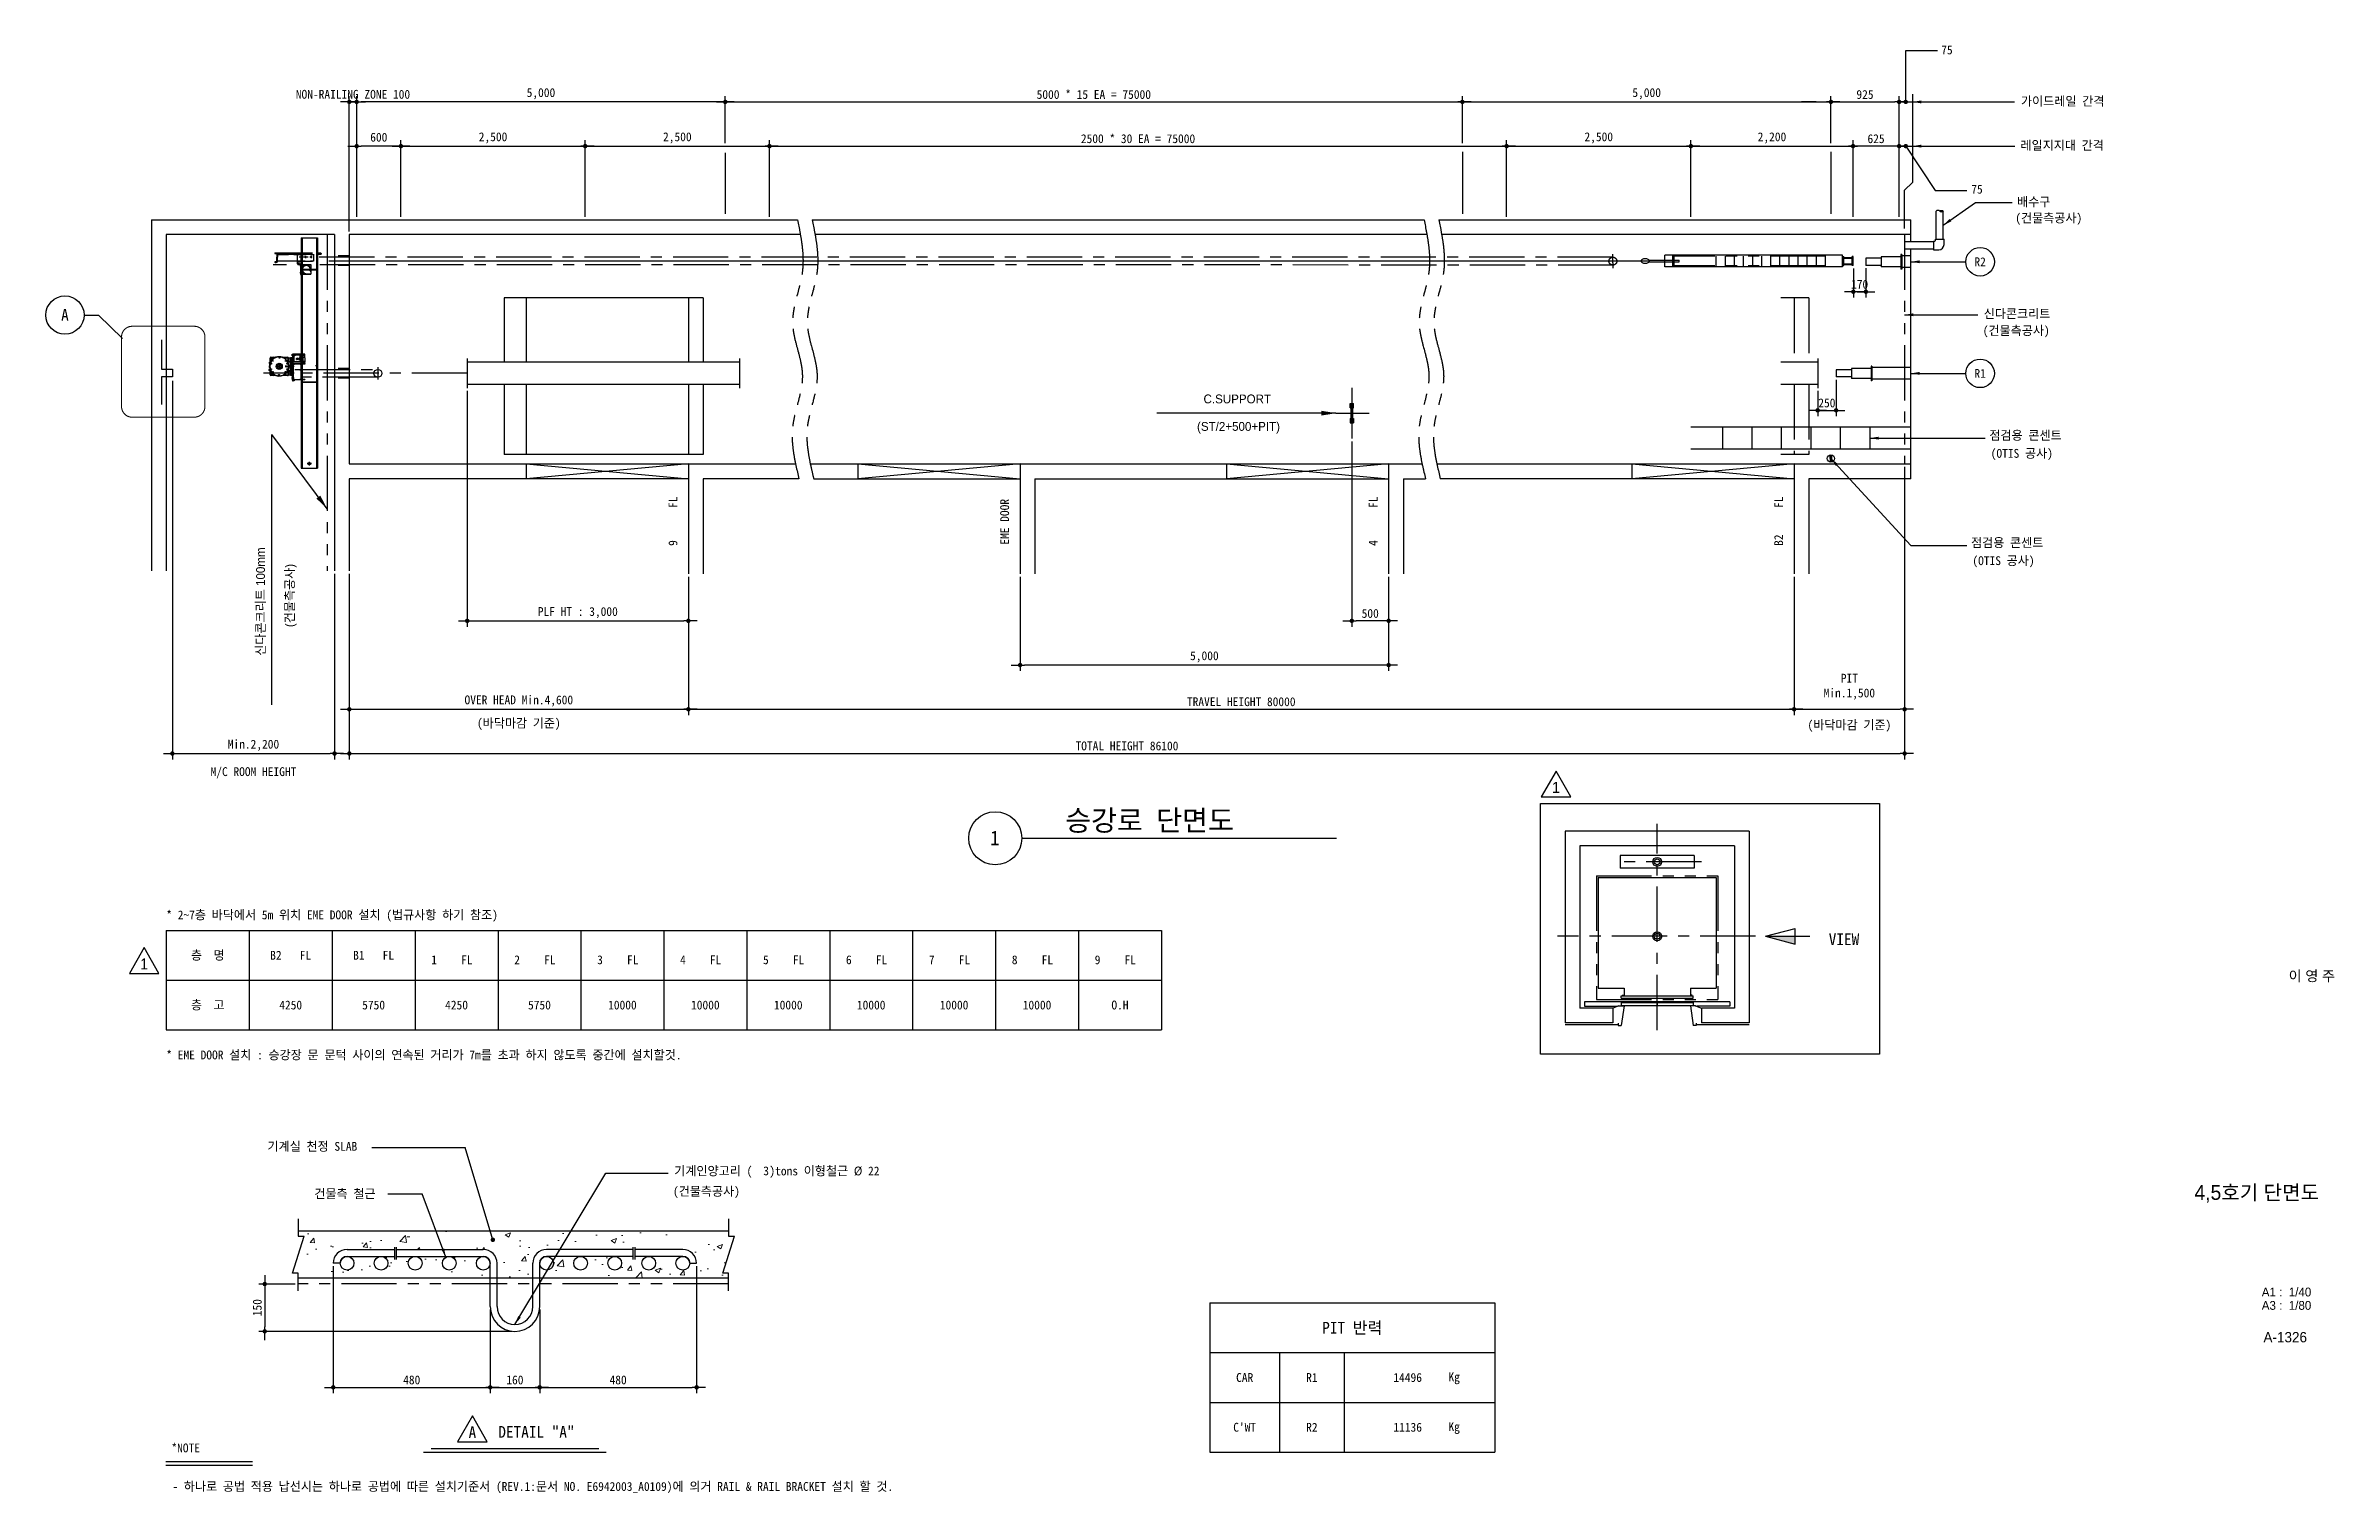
# Model space of a CAD drawing. Extents: x -9109 to 174251, y 57759 to 115528.
# Drawn here: x 143205 to 174251, y 57759 to 77399 of the extents above; entities that cross this region are included whole.
import ezdxf
from ezdxf.enums import TextEntityAlignment as Align

# ---------------------------------------------------------------- set-up
doc = ezdxf.new("R2010")
doc.units = 0
doc.header["$LTSCALE"] = 600
doc.header["$MEASUREMENT"] = 0
for name, pattern in [('CENTER', [2, 1.25, -0.25, 0.25, -0.25]), ('DASHDOTX2', [2, 1, -0.5, 0, -0.5]), ('HIDDEN', [0.375, 0.25, -0.125]), ('PHANTOM', [2.5, 1.25, -0.25, 0.25, -0.25, 0.25, -0.25])]:
    doc.linetypes.add(name, pattern=pattern)
doc.layers.get('0').update_dxf_attribs({"linetype": 'CONTINUOUS'})
for name, color, linetype in [('1', 3, 'CONTINUOUS'), ('2', 4, 'HIDDEN'), ('3', 1, 'CENTER'), ('4', 6, 'PHANTOM'), ('6', 2, 'CONTINUOUS'), ('A-BORD-TEXT', 3, 'CONTINUOUS'), ('A-DIMS', 7, 'CONTINUOUS'), ('ENSAMBLES', 7, 'CONTINUOUS'), ('TEXT', 2, 'CONTINUOUS')]:
    doc.layers.add(name, color=color, linetype=linetype)
for name, color, linetype, lineweight in [('A-MKXS-LEAD', 7, 'CONTINUOUS', 25), ('A-MKXS-MAK2', 3, 'DASHDOTX2', 25), ('A-MKXS-TEXT2', 7, 'CONTINUOUS', 25), ('A-XXXX-HATC', 8, 'CONTINUOUS', 18), ('A-XXXX-SYMB', 7, 'CONTINUOUS', 25), ('A-XXXX-TABL', 7, 'CONTINUOUS', 25), ('A-XXXX-TXT1', 3, 'CONTINUOUS', 25), ('A-XXXX-TXT2', 3, 'CONTINUOUS', 25)]:
    doc.layers.add(name, color=color, linetype=linetype, lineweight=lineweight)
doc.styles.add('HY울릉도L', font='')
doc.styles.add('LGIS', font='ROMANS.shx', dxfattribs={"width": 0.85, "oblique": 3, "bigfont": 'GSG1.shx'})
doc.styles.add('OTIS', font='')
doc.styles.add('굴림', font='')
doc.styles.add('돋움', font='')
doc.styles.add('돋움체', font='')
doc.styles.add('맑은고딕', font='')
doc.styles.get('HY울릉도L').set_extended_font_data('Dotum')
doc.styles.get('OTIS').set_extended_font_data('Dotum')
doc.styles.get('굴림').set_extended_font_data('Dotum')
doc.styles.get('돋움').set_extended_font_data('DotumChe')
doc.styles.get('돋움체').set_extended_font_data('DotumChe')
doc.styles.get('맑은고딕').set_extended_font_data('Dotum')
doc.dimstyles.new('CDIM', dxfattribs={"dimtxt": 3, "dimasz": 1.5, "dimexe": 2, "dimexo": 1, "dimgap": 1, "dimtad": 1, "dimdec": 0, "dimrnd": 0.5, "dimzin": 0, "dimdsep": 32, "dimlunit": 6, "dimtxsty": 'HY울릉도L', "dimblk1": '_CIDOT', "dimblk2": '_CIDOT', "dimsah": 1, "dimcen": 5.5, "dimclrd": 2, "dimclre": 2, "dimclrt": 7, "dimadec": 0, "dimazin": 0, "dimtfac": 1, "dimtdec": 0, "dimtix": 1, "dimtmove": 2, "dimatfit": 1, "dimldrblk": '_CIDOT', "dimfxl": 1, "dimtolj": 1, "dimtzin": 0, "dimlwd": -1, "dimarcsym": 0})
doc.dimstyles.new('LGIS', dxfattribs={"dimtxt": 2, "dimasz": 2, "dimexe": 1, "dimexo": 1, "dimgap": 0.8, "dimtad": 3, "dimzin": 12, "dimdsep": 46, "dimtxsty": 'LGIS', "dimcen": 0, "dimclrd": 3, "dimclre": 3, "dimclrt": 3, "dimadec": 0, "dimazin": 0, "dimtfac": 1, "dimtmove": 0, "dimatfit": 3, "dimfxl": 1, "dimtolj": 1, "dimtzin": 12, "dimarcsym": 0})
doc.dimstyles.new('OTIS', dxfattribs={"dimscale": 100, "dimtxt": 2.25, "dimasz": 2, "dimexe": 0.8, "dimexo": 0.8, "dimgap": 0.7, "dimtad": 1, "dimdsep": 46, "dimtxsty": '굴림', "dimblk": 'DOT', "dimcen": 0, "dimclrd": 3, "dimclre": 3, "dimclrt": 3, "dimadec": 0, "dimazin": 0, "dimtfac": 1, "dimtmove": 0, "dimatfit": 3, "dimfxl": 1, "dimtolj": 1, "dimarcsym": 0})

msp = doc.modelspace()

# ---------------------------------------------------------------- texts
at = {"color": 4, "linetype": 'Continuous', "style": 'OTIS'}
for p in [(163693.2, 67335.8), (144540.4, 64940.8)]:
    msp.add_text('1', height=150, dxfattribs=at).set_placement(p, align=Align.MIDDLE_CENTER)
at = {"layer": '1', "style": 'OTIS'}
for s, p in [('C.SUPPORT', (159369.4, 72606.7)), ('(ST/2+500+PIT)', (159386.1, 72233.9))]:
    msp.add_text(s, height=120, dxfattribs=at).set_placement(p, align=Align.MIDDLE_CENTER)
for s, p in [('신다콘크리트 100mm', (146179.1, 69122.1)), ('(건물측공사)', (146575.1, 69510.9))]:
    msp.add_text(s, height=120, rotation=90, dxfattribs=at).set_placement(p)
at = {"layer": 'A-BORD-TEXT', "style": '맑은고딕'}
msp.add_text('이 영 주', height=140, dxfattribs=at).set_placement((174260.8, 64707.5), align=Align.RIGHT)
at = {"layer": 'A-MKXS-TEXT2', "style": '돋움체'}
msp.add_text('A', height=160, dxfattribs=at).set_placement((143465.3, 73746.6), align=Align.MIDDLE)
at = {"layer": 'A-XXXX-TXT1', "style": '돋움체'}
msp.add_text('승강로 단면도', height=280, dxfattribs=at).set_placement((159324, 66663.8), align=Align.BOTTOM_RIGHT)
msp.add_text('1', height=200, dxfattribs=at).set_placement((156081.7, 66650), align=Align.MIDDLE)
at = {"layer": 'A-XXXX-TXT1', "style": '맑은고딕'}
msp.add_text('4,5호기 단면도', height=200, dxfattribs=at).set_placement((173200.4, 61839.6), align=Align.MIDDLE_CENTER)
for s, height, p in [('A1 :  1/40', 120, (173939.6, 60429.3)), ('A3 :  1/80', 120, (173939.6, 60247.9)), ('A-1326', 140, (173881.3, 59806.5))]:
    msp.add_text(s, height=height, dxfattribs=at).set_placement(p, align=Align.RIGHT)
at = {"layer": 'A-XXXX-TXT2', "style": '돋움체'}
for s, p in [('75', (168919.3, 77282.1)), ('가이드레일 간격', (170001.2, 76585.8)), ('레일지지대 간격', (169994.2, 75987)), ('75', (169326.9, 75392.4)), ('(건물측공사)', (169923.8, 75001.2)), ('배수구', (169948.5, 75221)), ('(건물측공사)', (169482.6, 73473.5)), ('신다콘크리트', (169495.8, 73702.9)), ('점검용 콘센트', (169572.1, 72052.5)), ('점검용 콘센트', (169323.5, 70596.7)), ('* 2~7층 바닥에서 5m 위치 EME DOOR 설치 (법규사항 하기 참조)', (144840.4, 65546.1)), ('1', (148435.7, 64937.1)), ('FL', (148840.2, 64937.1)), ('2', (149560.7, 64937.1)), ('FL', (149965.2, 64937.1)), ('3', (150685.7, 64937.1)), ('FL', (151090.2, 64937.1)), ('4', (151810.7, 64937.1)), ('FL', (152215.2, 64937.1)), ('5', (152935.7, 64937.1)), ('FL', (153340.2, 64937.1)), ('6', (154060.7, 64937.1)), ('FL', (154465.2, 64937.1)), ('7', (155185.7, 64937.1)), ('FL', (155590.2, 64937.1)), ('8', (156310.7, 64937.1)), ('FL', (156715.2, 64937.1)), ('9', (157435.7, 64937.1)), ('FL', (157840.2, 64937.1)), ('* EME DOOR 설치 : 승강장 문 문턱 사이의 연속된 거리가 7m를 초과 하지 않도록 중간에 설치할것.', (144840.4, 63646.1)), ('기계실 천정 SLAB', (146212.8, 62405.6)), ('기계인양고리 (   )tons 이형철근 %%C 22', (151731.4, 62071.8)), ('3', (152939, 62073.6)), ('건물측 철근', (146848.8, 61763)), ('(건물측공사)', (151713.9, 61795.4)), ('14496', (161486.8, 59269.6)), ('Kg', (162234.2, 59277.6)), ('11136', (161486.8, 58594.6)), ('Kg', (162234.2, 58602.6)), ('*NOTE', (144909.9, 58314.1)), ('- 하나로 공법 적용 납선시는 하나로 공법에 따른 설치기준서 (REV.1:문서 NO. E6942003_A0109)에 의거 RAIL & RAIL BRACKET 설치 할 것.', (144923, 57791.3))]:
    msp.add_text(s, height=120, dxfattribs=at).set_placement(p)
at = {"layer": 'A-XXXX-TXT2'}
for s, height, style, p in [('R2', 120, '돋움체', (169446.9, 74467.5)), ('R1', 120, '돋움체', (169446.9, 72953.2)), ('층  명', 120, '돋움체', (145402.9, 65058.6)), ('B2', 120, '돋움체', (146327.9, 65058.6)), ('FL', 120, '돋움체', (146727.9, 65058.6)), ('B1', 120, '돋움체', (147452.9, 65058.6)), ('FL', 120, '돋움체', (147852.9, 65058.6)), ('층  고', 120, '돋움체', (145402.9, 64383.6)), ('4250', 120, '돋움체', (146527.9, 64383.6)), ('5750', 120, '돋움체', (147652.9, 64383.6)), ('4250', 120, '돋움체', (148777.9, 64383.6)), ('5750', 120, '돋움체', (149902.9, 64383.6)), ('10000', 120, '돋움체', (151027.9, 64383.6)), ('10000', 120, '돋움체', (152152.9, 64383.6)), ('10000', 120, '돋움체', (153277.9, 64383.6)), ('10000', 120, '돋움체', (154402.9, 64383.6)), ('10000', 120, '돋움체', (155527.9, 64383.6)), ('10000', 120, '돋움체', (156652.9, 64383.6)), ('O.H', 120, '돋움체', (157777.9, 64383.6)), ('PIT 반력', 160, '돋움', (160929.3, 60004.5)), ('CAR', 120, '돋움체', (159469.8, 59329.5)), ('R1', 120, '돋움체', (160381, 59329.5)), ("C'WT", 120, '돋움체', (159469.8, 58654.5)), ('R2', 120, '돋움체', (160381, 58654.5)), ('A', 160, '돋움', (148992.9, 58586.8))]:
    msp.add_text(s, height=height, dxfattribs=dict(at, style=style)).set_placement(p, align=Align.MIDDLE_CENTER)
for s, height, style, p in [('(OTIS 공사)', 120, '돋움체', (170012.4, 71808.2)), ('(OTIS 공사)', 120, '돋움체', (169763.9, 70352.4)), ('(바닥마감 기준)', 120, '돋움체', (149623, 68148.2)), ('(바닥마감 기준)', 120, '돋움체', (167673, 68123.1)), ('M/C ROOM HEIGHT', 120, '돋움체', (146023, 67490)), ('VIEW', 160, '돋움', (167599.8, 65195.9)), ('DETAIL "A"', 160, '돋움', (149862, 58512.2))]:
    msp.add_text(s, height=height, dxfattribs=dict(at, style=style)).set_placement(p, align=Align.CENTER)
at = {"layer": 'A-XXXX-TXT2', "style": '돋움체'}
for s, p in [('FL', (151773.5, 71127.7)), ('EME DOOR', (156273.5, 70629.8)), ('FL', (161273.5, 71127.7)), ('FL', (166773.5, 71127.7)), ('9', (151773.5, 70613)), ('4', (161273.5, 70613)), ('B2', (166773.5, 70613))]:
    msp.add_text(s, height=120, rotation=90, dxfattribs=at).set_placement(p)

# ---------------------------------------------------------------- blocks, each defined once
blk = doc.blocks.new('_CIDOT')
at = {"color": 0, "linetype": 'ByBlock'}
blk.add_line((2, 0), (-1, 0), dxfattribs=at)
at = {"color": 0, "linetype": 'ByBlock', "const_width": 0.5}
blk.add_lwpolyline([(-0.25, 0, 1), (0.25, 0, 1)], format="xyb", close=True, dxfattribs=at)
blk = doc.blocks.new('*D54')
at = {"layer": 'A-DIMS', "lineweight": -2, "transparency": 16777216}
for p, q in [((144923, 72853), (144923, 67716)), ((147123, 70233), (147123, 67716))]:
    blk.add_line(p, q, dxfattribs=at)
at = {"layer": 'A-DIMS', "transparency": 16777216}
blk.add_line((144983, 67796), (147063, 67796), dxfattribs=at)
at = {"layer": 'A-DIMS', "transparency": 16777216, "xscale": 60, "yscale": 60, "zscale": 60, "rotation": 180}
blk.add_blockref('_CIDOT', (144923, 67796), dxfattribs=at)
at = {"layer": 'A-DIMS', "transparency": 16777216, "xscale": 60, "yscale": 60, "zscale": 60}
blk.add_blockref('_CIDOT', (147123, 67796), dxfattribs=at)
at = {"layer": 'A-DIMS', "color": 3, "transparency": 16777216, "insert": (146023, 67907), "char_height": 120, "attachment_point": 5, "style": '돋움체'}
blk.add_mtext('\\A1;{\\C7;Min.2,200}', dxfattribs=at)
blk = doc.blocks.new('*D55')
at = {"layer": 'A-DIMS', "lineweight": -2, "transparency": 16777216}
for p, q in [((147323, 70233), (147323, 68316)), ((151923, 70195), (151923, 68316))]:
    blk.add_line(p, q, dxfattribs=at)
at = {"layer": 'A-DIMS', "transparency": 16777216}
blk.add_line((147383, 68396), (151863, 68396), dxfattribs=at)
at = {"layer": 'A-DIMS', "transparency": 16777216, "xscale": 60, "yscale": 60, "zscale": 60, "rotation": 180}
blk.add_blockref('_CIDOT', (147323, 68396), dxfattribs=at)
at = {"layer": 'A-DIMS', "transparency": 16777216, "xscale": 60, "yscale": 60, "zscale": 60}
blk.add_blockref('_CIDOT', (151923, 68396), dxfattribs=at)
at = {"layer": 'A-DIMS', "color": 3, "transparency": 16777216, "insert": (149623, 68508), "char_height": 120, "attachment_point": 5, "style": '돋움체'}
blk.add_mtext('\\A1;{\\C7;OVER HEAD Min.4,600}', dxfattribs=at)
blk = doc.blocks.new('*D56')
at = {"layer": 'A-DIMS', "lineweight": -2, "transparency": 16777216}
for p, q in [((166923, 70195), (166923, 68316)), ((151923, 70104), (151923, 68316))]:
    blk.add_line(p, q, dxfattribs=at)
at = {"layer": 'A-DIMS', "transparency": 16777216}
blk.add_line((151983, 68396), (166863, 68396), dxfattribs=at)
at = {"layer": 'A-DIMS', "transparency": 16777216, "xscale": 60, "yscale": 60, "zscale": 60, "rotation": 180}
blk.add_blockref('_CIDOT', (151923, 68396), dxfattribs=at)
at = {"layer": 'A-DIMS', "transparency": 16777216, "xscale": 60, "yscale": 60, "zscale": 60}
blk.add_blockref('_CIDOT', (166923, 68396), dxfattribs=at)
at = {"layer": 'A-DIMS', "color": 3, "transparency": 16777216, "insert": (159423, 68498), "char_height": 120, "attachment_point": 5, "style": '돋움체'}
blk.add_mtext('\\A1;{\\C7;TRAVEL HEIGHT 80000}', dxfattribs=at)
blk = doc.blocks.new('*D57')
at = {"layer": 'A-DIMS', "lineweight": -2, "transparency": 16777216}
for p, q in [((147323, 68408), (147323, 67716)), ((168423, 68357), (168423, 67716))]:
    blk.add_line(p, q, dxfattribs=at)
at = {"layer": 'A-DIMS', "transparency": 16777216}
blk.add_line((147383, 67796), (168363, 67796), dxfattribs=at)
at = {"layer": 'A-DIMS', "transparency": 16777216, "xscale": 60, "yscale": 60, "zscale": 60, "rotation": 180}
blk.add_blockref('_CIDOT', (147323, 67796), dxfattribs=at)
at = {"layer": 'A-DIMS', "transparency": 16777216, "xscale": 60, "yscale": 60, "zscale": 60}
blk.add_blockref('_CIDOT', (168423, 67796), dxfattribs=at)
at = {"layer": 'A-DIMS', "color": 3, "transparency": 16777216, "insert": (157873, 67898), "char_height": 120, "attachment_point": 5, "style": '돋움체'}
blk.add_mtext('\\A1;{\\C7;TOTAL HEIGHT 86100}', dxfattribs=at)
blk = doc.blocks.new('*D58')
at = {"layer": 'A-DIMS', "lineweight": -2, "transparency": 16777216}
for p, q in [((168423, 71685), (168423, 68316)), ((166923, 70195), (166923, 68316))]:
    blk.add_line(p, q, dxfattribs=at)
at = {"layer": 'A-DIMS', "transparency": 16777216}
blk.add_line((166983, 68396), (168363, 68396), dxfattribs=at)
at = {"layer": 'A-DIMS', "transparency": 16777216, "xscale": 60, "yscale": 60, "zscale": 60, "rotation": 180}
blk.add_blockref('_CIDOT', (166923, 68396), dxfattribs=at)
at = {"layer": 'A-DIMS', "transparency": 16777216, "xscale": 60, "yscale": 60, "zscale": 60}
blk.add_blockref('_CIDOT', (168423, 68396), dxfattribs=at)
at = {"layer": 'A-DIMS', "color": 3, "transparency": 16777216, "insert": (167673, 68702), "char_height": 120, "attachment_point": 5, "style": '돋움체'}
blk.add_mtext('\\A1;{\\C7;PIT\\PMin.1,500}', dxfattribs=at)
blk = doc.blocks.new('*D59')
at = {"layer": 'A-DIMS', "lineweight": -2, "transparency": 16777216}
for p, q in [((148023, 75077), (148023, 76117)), ((150523, 75077), (150523, 76117))]:
    blk.add_line(p, q, dxfattribs=at)
at = {"layer": 'A-DIMS', "transparency": 16777216}
blk.add_line((148083, 76037), (150463, 76037), dxfattribs=at)
at = {"layer": 'A-DIMS', "transparency": 16777216, "xscale": 60, "yscale": 60, "zscale": 60, "rotation": 180}
blk.add_blockref('_CIDOT', (148023, 76037), dxfattribs=at)
at = {"layer": 'A-DIMS', "transparency": 16777216, "xscale": 60, "yscale": 60, "zscale": 60}
blk.add_blockref('_CIDOT', (150523, 76037), dxfattribs=at)
at = {"layer": 'A-DIMS', "color": 3, "transparency": 16777216, "insert": (149273, 76148), "char_height": 120, "attachment_point": 5, "style": '돋움체'}
blk.add_mtext('\\A1;2,500', dxfattribs=at)
blk = doc.blocks.new('*D60')
at = {"layer": 'A-DIMS', "lineweight": -2, "transparency": 16777216}
for p, q in [((147423, 75077), (147423, 76717)), ((152423, 76077), (152423, 76717))]:
    blk.add_line(p, q, dxfattribs=at)
at = {"layer": 'A-DIMS', "transparency": 16777216}
blk.add_line((152363, 76637), (147483, 76637), dxfattribs=at)
at = {"layer": 'A-DIMS', "transparency": 16777216, "xscale": 60, "yscale": 60, "zscale": 60, "rotation": 180}
blk.add_blockref('_CIDOT', (147423, 76637), dxfattribs=at)
at = {"layer": 'A-DIMS', "transparency": 16777216, "xscale": 60, "yscale": 60, "zscale": 60}
blk.add_blockref('_CIDOT', (152423, 76637), dxfattribs=at)
at = {"layer": 'A-DIMS', "color": 3, "transparency": 16777216, "insert": (149923, 76748), "char_height": 120, "attachment_point": 5, "style": '돋움체'}
blk.add_mtext('\\A1;5,000', dxfattribs=at)
blk = doc.blocks.new('*D73')
at = {"layer": 'A-DIMS', "lineweight": -2, "transparency": 16777216}
for p, q in [((150523, 75077), (150523, 76117)), ((153023, 75077), (153023, 76117))]:
    blk.add_line(p, q, dxfattribs=at)
at = {"layer": 'A-DIMS', "transparency": 16777216}
blk.add_line((150583, 76037), (152963, 76037), dxfattribs=at)
at = {"layer": 'A-DIMS', "transparency": 16777216, "xscale": 60, "yscale": 60, "zscale": 60, "rotation": 180}
blk.add_blockref('_CIDOT', (150523, 76037), dxfattribs=at)
at = {"layer": 'A-DIMS', "transparency": 16777216, "xscale": 60, "yscale": 60, "zscale": 60}
blk.add_blockref('_CIDOT', (153023, 76037), dxfattribs=at)
at = {"layer": 'A-DIMS', "color": 3, "transparency": 16777216, "insert": (151773, 76148), "char_height": 120, "attachment_point": 5, "style": '돋움체'}
blk.add_mtext('\\A1;2,500', dxfattribs=at)
blk = doc.blocks.new('*D74')
at = {"layer": 'A-DIMS', "lineweight": -2, "transparency": 16777216}
for p, q in [((152423, 76077), (152423, 76717)), ((162423, 76077), (162423, 76717))]:
    blk.add_line(p, q, dxfattribs=at)
at = {"layer": 'A-DIMS', "transparency": 16777216}
blk.add_line((152483, 76637), (162363, 76637), dxfattribs=at)
at = {"layer": 'A-DIMS', "transparency": 16777216, "xscale": 60, "yscale": 60, "zscale": 60, "rotation": 180}
blk.add_blockref('_CIDOT', (152423, 76637), dxfattribs=at)
at = {"layer": 'A-DIMS', "transparency": 16777216, "xscale": 60, "yscale": 60, "zscale": 60}
blk.add_blockref('_CIDOT', (162423, 76637), dxfattribs=at)
at = {"layer": 'A-DIMS', "color": 3, "transparency": 16777216, "insert": (157423, 76737), "char_height": 120, "attachment_point": 5, "style": '돋움체'}
blk.add_mtext('\\A1;5000 * 15 EA = 75000', dxfattribs=at)
blk = doc.blocks.new('*D75')
at = {"layer": 'A-DIMS', "lineweight": -2, "transparency": 16777216}
for p, q in [((153023, 75077), (153023, 76117)), ((163023, 75077), (163023, 76117))]:
    blk.add_line(p, q, dxfattribs=at)
at = {"layer": 'A-DIMS', "transparency": 16777216}
blk.add_line((153083, 76037), (162963, 76037), dxfattribs=at)
at = {"layer": 'A-DIMS', "transparency": 16777216, "xscale": 60, "yscale": 60, "zscale": 60, "rotation": 180}
blk.add_blockref('_CIDOT', (153023, 76037), dxfattribs=at)
at = {"layer": 'A-DIMS', "transparency": 16777216, "xscale": 60, "yscale": 60, "zscale": 60}
blk.add_blockref('_CIDOT', (163023, 76037), dxfattribs=at)
at = {"layer": 'A-DIMS', "color": 3, "transparency": 16777216, "insert": (158023, 76137), "char_height": 120, "attachment_point": 5, "style": '돋움체'}
blk.add_mtext('\\A1;2500 * 30 EA = 75000', dxfattribs=at)
blk = doc.blocks.new('*D61')
at = {"layer": 'A-DIMS', "lineweight": -2, "transparency": 16777216}
for p, q in [((167243, 72715), (167243, 72372)), ((167493, 72865), (167493, 72372))]:
    blk.add_line(p, q, dxfattribs=at)
at = {"layer": 'A-DIMS', "transparency": 16777216}
for p, q in [((167183, 72452), (167123, 72452)), ((167243, 72452), (167493, 72452)), ((167553, 72452), (167613, 72452))]:
    blk.add_line(p, q, dxfattribs=at)
at = {"layer": 'A-DIMS', "transparency": 16777216, "xscale": 60, "yscale": 60, "zscale": 60}
blk.add_blockref('_CIDOT', (167243, 72452), dxfattribs=at)
at = {"layer": 'A-DIMS', "transparency": 16777216, "xscale": 60, "yscale": 60, "zscale": 60, "rotation": 180}
blk.add_blockref('_CIDOT', (167493, 72452), dxfattribs=at)
at = {"layer": 'A-DIMS', "color": 3, "transparency": 16777216, "insert": (167368, 72552), "char_height": 120, "attachment_point": 5, "style": '돋움체'}
blk.add_mtext('\\A1;250', dxfattribs=at)
blk = doc.blocks.new('*D62')
at = {"layer": 'A-DIMS', "lineweight": -2, "transparency": 16777216}
for p, q in [((167723, 75077), (167723, 76117)), ((168348, 75077), (168348, 76117))]:
    blk.add_line(p, q, dxfattribs=at)
at = {"layer": 'A-DIMS', "transparency": 16777216}
blk.add_line((168288, 76037), (167783, 76037), dxfattribs=at)
at = {"layer": 'A-DIMS', "transparency": 16777216, "xscale": 60, "yscale": 60, "zscale": 60, "rotation": 180}
blk.add_blockref('_CIDOT', (167723, 76037), dxfattribs=at)
at = {"layer": 'A-DIMS', "transparency": 16777216, "xscale": 60, "yscale": 60, "zscale": 60}
blk.add_blockref('_CIDOT', (168348, 76037), dxfattribs=at)
at = {"layer": 'A-DIMS', "color": 3, "transparency": 16777216, "insert": (168035, 76137), "char_height": 120, "attachment_point": 5, "style": '돋움체'}
blk.add_mtext('\\A1;{\\C256;625}', dxfattribs=at)
blk = doc.blocks.new('*D63')
at = {"layer": 'A-DIMS', "lineweight": -2, "transparency": 16777216}
for p, q in [((147323, 74877), (147323, 76717)), ((147423, 75077), (147423, 76717))]:
    blk.add_line(p, q, dxfattribs=at)
at = {"layer": 'A-DIMS', "transparency": 16777216}
for p, q in [((147263, 76637), (147203, 76637)), ((147423, 76637), (147323, 76637)), ((147483, 76637), (147543, 76637))]:
    blk.add_line(p, q, dxfattribs=at)
at = {"layer": 'A-DIMS', "transparency": 16777216, "xscale": 60, "yscale": 60, "zscale": 60}
blk.add_blockref('_CIDOT', (147323, 76637), dxfattribs=at)
at = {"layer": 'A-DIMS', "transparency": 16777216, "xscale": 60, "yscale": 60, "zscale": 60, "rotation": 180}
blk.add_blockref('_CIDOT', (147423, 76637), dxfattribs=at)
at = {"layer": 'A-DIMS', "color": 3, "transparency": 16777216, "insert": (147373, 76739), "char_height": 120, "attachment_point": 5, "style": '돋움체'}
blk.add_mtext('\\A1;NON-RAILING ZONE 100', dxfattribs=at)
blk = doc.blocks.new('*D64')
at = {"layer": 'A-DIMS', "lineweight": -2, "transparency": 16777216}
for p, q in [((167727, 74376), (167727, 73981)), ((167897, 74379), (167897, 73981))]:
    blk.add_line(p, q, dxfattribs=at)
at = {"layer": 'A-DIMS', "transparency": 16777216}
for p, q in [((167667, 74061), (167607, 74061)), ((167897, 74061), (167727, 74061)), ((167957, 74061), (168017, 74061))]:
    blk.add_line(p, q, dxfattribs=at)
at = {"layer": 'A-DIMS', "transparency": 16777216, "xscale": 60, "yscale": 60, "zscale": 60}
blk.add_blockref('_CIDOT', (167727, 74061), dxfattribs=at)
at = {"layer": 'A-DIMS', "transparency": 16777216, "xscale": 60, "yscale": 60, "zscale": 60, "rotation": 180}
blk.add_blockref('_CIDOT', (167897, 74061), dxfattribs=at)
at = {"layer": 'A-DIMS', "color": 3, "transparency": 16777216, "insert": (167812, 74161), "char_height": 120, "attachment_point": 5, "style": '돋움체'}
blk.add_mtext('\\A1;170', dxfattribs=at)
blk = doc.blocks.new('_Dot')
at = {"color": 0, "linetype": 'ByBlock', "lineweight": -2}
blk.add_line((-0.5, 0), (-1, 0), dxfattribs=at)
at = {"color": 0, "linetype": 'ByBlock', "const_width": 0.5}
blk.add_lwpolyline([(-0.25, 0, 1), (0.25, 0, 1)], format="xyb", close=True, dxfattribs=at)
blk = doc.blocks.new('*D65')
at = {"layer": 'A-DIMS', "lineweight": -2, "transparency": 16777216}
for p, q in [((148923, 72715), (148923, 69516)), ((151923, 70195), (151923, 69516))]:
    blk.add_line(p, q, dxfattribs=at)
at = {"layer": 'A-DIMS', "transparency": 16777216}
blk.add_line((148983, 69596), (151863, 69596), dxfattribs=at)
at = {"layer": 'A-DIMS', "transparency": 16777216, "xscale": 60, "yscale": 60, "zscale": 60, "rotation": 180}
blk.add_blockref('_CIDOT', (148923, 69596), dxfattribs=at)
at = {"layer": 'A-DIMS', "transparency": 16777216, "xscale": 60, "yscale": 60, "zscale": 60}
blk.add_blockref('_CIDOT', (151923, 69596), dxfattribs=at)
at = {"layer": 'A-DIMS', "color": 3, "transparency": 16777216, "insert": (150423, 69707), "char_height": 120, "attachment_point": 5, "style": '돋움체'}
blk.add_mtext('\\A1;PLF HT : 3,000', dxfattribs=at)
blk = doc.blocks.new('*D66')
at = {"layer": 'A-DIMS', "lineweight": -2, "transparency": 16777216}
for p, q in [((147423, 75157), (147423, 76117)), ((148023, 75157), (148023, 76117))]:
    blk.add_line(p, q, dxfattribs=at)
at = {"layer": 'A-DIMS', "transparency": 16777216}
blk.add_line((147963, 76037), (147483, 76037), dxfattribs=at)
at = {"layer": 'A-DIMS', "transparency": 16777216, "xscale": 60, "yscale": 60, "zscale": 60, "rotation": 180}
blk.add_blockref('_CIDOT', (147423, 76037), dxfattribs=at)
at = {"layer": 'A-DIMS', "transparency": 16777216, "xscale": 60, "yscale": 60, "zscale": 60}
blk.add_blockref('_CIDOT', (148023, 76037), dxfattribs=at)
at = {"layer": 'A-DIMS', "color": 3, "transparency": 16777216, "insert": (147723, 76157), "char_height": 120, "attachment_point": 5, "style": '돋움체'}
blk.add_mtext('\\A1;600', dxfattribs=at)
blk = doc.blocks.new('*D67')
at = {"layer": 'A-DIMS', "lineweight": -2, "transparency": 16777216}
for p, q in [((160923, 72031), (160923, 69516)), ((161423, 70195), (161423, 69516))]:
    blk.add_line(p, q, dxfattribs=at)
at = {"layer": 'A-DIMS', "transparency": 16777216}
blk.add_line((161363, 69596), (160983, 69596), dxfattribs=at)
at = {"layer": 'A-DIMS', "transparency": 16777216, "xscale": 60, "yscale": 60, "zscale": 60, "rotation": 180}
blk.add_blockref('_CIDOT', (160923, 69596), dxfattribs=at)
at = {"layer": 'A-DIMS', "transparency": 16777216, "xscale": 60, "yscale": 60, "zscale": 60}
blk.add_blockref('_CIDOT', (161423, 69596), dxfattribs=at)
at = {"layer": 'A-DIMS', "color": 3, "transparency": 16777216, "insert": (161173, 69696), "char_height": 120, "attachment_point": 5, "style": '돋움체'}
blk.add_mtext('\\A1;{\\C256;500}', dxfattribs=at)
blk = doc.blocks.new('*D68')
at = {"layer": 'A-DIMS', "lineweight": -2, "transparency": 16777216}
for p, q in [((163023, 75077), (163023, 76117)), ((165523, 75077), (165523, 76117))]:
    blk.add_line(p, q, dxfattribs=at)
at = {"layer": 'A-DIMS', "transparency": 16777216}
blk.add_line((163083, 76037), (165463, 76037), dxfattribs=at)
at = {"layer": 'A-DIMS', "transparency": 16777216, "xscale": 60, "yscale": 60, "zscale": 60, "rotation": 180}
blk.add_blockref('_CIDOT', (163023, 76037), dxfattribs=at)
at = {"layer": 'A-DIMS', "transparency": 16777216, "xscale": 60, "yscale": 60, "zscale": 60}
blk.add_blockref('_CIDOT', (165523, 76037), dxfattribs=at)
at = {"layer": 'A-DIMS', "color": 3, "transparency": 16777216, "insert": (164273, 76148), "char_height": 120, "attachment_point": 5, "style": '돋움체'}
blk.add_mtext('\\A1;2,500', dxfattribs=at)
blk = doc.blocks.new('*D69')
at = {"layer": 'A-DIMS', "lineweight": -2, "transparency": 16777216}
for p, q in [((162423, 76077), (162423, 76717)), ((167423, 76077), (167423, 76717))]:
    blk.add_line(p, q, dxfattribs=at)
at = {"layer": 'A-DIMS', "transparency": 16777216}
blk.add_line((162483, 76637), (167363, 76637), dxfattribs=at)
at = {"layer": 'A-DIMS', "transparency": 16777216, "xscale": 60, "yscale": 60, "zscale": 60, "rotation": 180}
blk.add_blockref('_CIDOT', (162423, 76637), dxfattribs=at)
at = {"layer": 'A-DIMS', "transparency": 16777216, "xscale": 60, "yscale": 60, "zscale": 60}
blk.add_blockref('_CIDOT', (167423, 76637), dxfattribs=at)
at = {"layer": 'A-DIMS', "color": 3, "transparency": 16777216, "insert": (164923, 76748), "char_height": 120, "attachment_point": 5, "style": '돋움체'}
blk.add_mtext('\\A1;5,000', dxfattribs=at)
blk = doc.blocks.new('*D70')
at = {"layer": 'A-DIMS', "lineweight": -2, "transparency": 16777216}
for p, q in [((156423, 70195), (156423, 68916)), ((161423, 70195), (161423, 68916))]:
    blk.add_line(p, q, dxfattribs=at)
at = {"layer": 'A-DIMS', "transparency": 16777216}
blk.add_line((161363, 68996), (156483, 68996), dxfattribs=at)
at = {"layer": 'A-DIMS', "transparency": 16777216, "xscale": 60, "yscale": 60, "zscale": 60, "rotation": 180}
blk.add_blockref('_CIDOT', (156423, 68996), dxfattribs=at)
at = {"layer": 'A-DIMS', "transparency": 16777216, "xscale": 60, "yscale": 60, "zscale": 60}
blk.add_blockref('_CIDOT', (161423, 68996), dxfattribs=at)
at = {"layer": 'A-DIMS', "color": 3, "transparency": 16777216, "insert": (158923, 69107), "char_height": 120, "attachment_point": 5, "style": '돋움체'}
blk.add_mtext('\\A1;5,000', dxfattribs=at)
blk = doc.blocks.new('*D71')
at = {"layer": 'A-DIMS', "lineweight": -2, "transparency": 16777216}
for p, q in [((167423, 76077), (167423, 76717)), ((168348, 75077), (168348, 76717))]:
    blk.add_line(p, q, dxfattribs=at)
at = {"layer": 'A-DIMS', "transparency": 16777216}
blk.add_line((167483, 76637), (168288, 76637), dxfattribs=at)
at = {"layer": 'A-DIMS', "transparency": 16777216, "xscale": 60, "yscale": 60, "zscale": 60, "rotation": 180}
blk.add_blockref('_CIDOT', (167423, 76637), dxfattribs=at)
at = {"layer": 'A-DIMS', "transparency": 16777216, "xscale": 60, "yscale": 60, "zscale": 60}
blk.add_blockref('_CIDOT', (168348, 76637), dxfattribs=at)
at = {"layer": 'A-DIMS', "color": 3, "transparency": 16777216, "insert": (167885, 76737), "char_height": 120, "attachment_point": 5, "style": '돋움체'}
blk.add_mtext('\\A1;{\\C256;925}', dxfattribs=at)
blk = doc.blocks.new('*D72')
at = {"layer": 'A-DIMS', "lineweight": -2, "transparency": 16777216}
for p, q in [((165523, 75077), (165523, 76117)), ((167723, 75077), (167723, 76117))]:
    blk.add_line(p, q, dxfattribs=at)
at = {"layer": 'A-DIMS', "transparency": 16777216}
blk.add_line((165583, 76037), (167663, 76037), dxfattribs=at)
at = {"layer": 'A-DIMS', "transparency": 16777216, "xscale": 60, "yscale": 60, "zscale": 60, "rotation": 180}
blk.add_blockref('_CIDOT', (165523, 76037), dxfattribs=at)
at = {"layer": 'A-DIMS', "transparency": 16777216, "xscale": 60, "yscale": 60, "zscale": 60}
blk.add_blockref('_CIDOT', (167723, 76037), dxfattribs=at)
at = {"layer": 'A-DIMS', "color": 3, "transparency": 16777216, "insert": (166623, 76148), "char_height": 120, "attachment_point": 5, "style": '돋움체'}
blk.add_mtext('\\A1;2,200', dxfattribs=at)
blk = doc.blocks.new('*D1030')
at = {"layer": 'A-DIMS', "lineweight": -2, "transparency": 16777216}
for p, q in [((147105, 60839), (147105, 59116)), ((149234, 60252), (149234, 59116))]:
    blk.add_line(p, q, dxfattribs=at)
at = {"layer": 'A-DIMS', "transparency": 16777216}
blk.add_line((147165, 59196), (149174, 59196), dxfattribs=at)
at = {"layer": 'A-DIMS', "transparency": 16777216, "xscale": 60, "yscale": 60, "zscale": 60, "rotation": 180}
blk.add_blockref('_CIDOT', (147105, 59196), dxfattribs=at)
at = {"layer": 'A-DIMS', "transparency": 16777216, "xscale": 60, "yscale": 60, "zscale": 60}
blk.add_blockref('_CIDOT', (149234, 59196), dxfattribs=at)
at = {"layer": 'A-DIMS', "color": 3, "transparency": 16777216, "insert": (148170, 59296), "char_height": 120, "attachment_point": 5, "style": '돋움체'}
blk.add_mtext('\\A1;480', dxfattribs=at)
blk = doc.blocks.new('*D1031')
at = {"layer": 'A-DIMS', "lineweight": -2, "transparency": 16777216}
for p, q in [((149234, 60252), (149234, 59116)), ((149906, 60252), (149906, 59116))]:
    blk.add_line(p, q, dxfattribs=at)
at = {"layer": 'A-DIMS', "transparency": 16777216}
blk.add_line((149294, 59196), (149846, 59196), dxfattribs=at)
at = {"layer": 'A-DIMS', "transparency": 16777216, "xscale": 60, "yscale": 60, "zscale": 60, "rotation": 180}
blk.add_blockref('_CIDOT', (149234, 59196), dxfattribs=at)
at = {"layer": 'A-DIMS', "transparency": 16777216, "xscale": 60, "yscale": 60, "zscale": 60}
blk.add_blockref('_CIDOT', (149906, 59196), dxfattribs=at)
at = {"layer": 'A-DIMS', "color": 3, "transparency": 16777216, "insert": (149570, 59296), "char_height": 120, "attachment_point": 5, "style": '돋움체'}
blk.add_mtext('\\A1;160', dxfattribs=at)
blk = doc.blocks.new('*D1032')
at = {"layer": 'A-DIMS', "lineweight": -2, "transparency": 16777216}
for p, q in [((152035, 60839), (152035, 59116)), ((149906, 60252), (149906, 59116))]:
    blk.add_line(p, q, dxfattribs=at)
at = {"layer": 'A-DIMS', "transparency": 16777216}
blk.add_line((149966, 59196), (151975, 59196), dxfattribs=at)
at = {"layer": 'A-DIMS', "transparency": 16777216, "xscale": 60, "yscale": 60, "zscale": 60, "rotation": 180}
blk.add_blockref('_CIDOT', (149906, 59196), dxfattribs=at)
at = {"layer": 'A-DIMS', "transparency": 16777216, "xscale": 60, "yscale": 60, "zscale": 60}
blk.add_blockref('_CIDOT', (152035, 59196), dxfattribs=at)
at = {"layer": 'A-DIMS', "color": 3, "transparency": 16777216, "insert": (150970, 59296), "char_height": 120, "attachment_point": 5, "style": '돋움체'}
blk.add_mtext('\\A1;480', dxfattribs=at)
blk = doc.blocks.new('*D1033')
at = {"layer": 'A-DIMS', "lineweight": -2, "transparency": 16777216}
for p, q in [((146587, 60598), (146096, 60598)), ((149530, 59956), (146096, 59956))]:
    blk.add_line(p, q, dxfattribs=at)
at = {"layer": 'A-DIMS', "transparency": 16777216}
blk.add_line((146176, 60538), (146176, 60016), dxfattribs=at)
at = {"layer": 'A-DIMS', "transparency": 16777216, "xscale": 60, "yscale": 60, "zscale": 60}
for p, rotation in [((146176, 60598), 90), ((146176, 59956), 270)]:
    blk.add_blockref('_CIDOT', p, dxfattribs=dict(at, rotation=rotation))
at = {"layer": 'A-DIMS', "color": 3, "transparency": 16777216, "insert": (146075, 60277), "char_height": 120, "attachment_point": 5, "rotation": 90, "style": '돋움체'}
blk.add_mtext('\\A1;150', dxfattribs=at)

# ---------------------------------------------------------------- dimensions: what is measured, and where the dimension line sits
at = {"layer": 'A-DIMS'}
for base, p1, p2, text, picture, middle in [((162423, 76636.9), (152423, 76036.9), (162423, 76036.9), '5000 * 15 EA = 75000', '*D74', (157423, 76737)), ((147323, 76636.8), (147423, 75036.9), (147323, 74836.9), 'NON-RAILING ZONE <>', '*D63', (147373, 76738.9)), ((163023, 76036.9), (153023, 75036.9), (163023, 75036.9), '2500 * 30 EA = 75000', '*D75', (158023, 76137)), ((168348, 76636.9), (167423, 76036.9), (168348, 75036.9), '{\\C256;<>}', '*D71', (167885.5, 76737)), ((167723, 76036.9), (168348, 75036.9), (167723, 75036.9), '{\\C256;<>}', '*D62', (168035.5, 76137)), ((147123, 67796.1), (144923, 72893.2), (147123, 70273.3), '{\\C7;Min.<>}', '*D54', (146023, 67907.5)), ((151923, 69596.1), (148923, 72754.6), (151923, 70234.5), 'PLF HT : <>', '*D65', (150423, 69707.5)), ((160923, 69596.1), (161423, 70234.5), (160923, 72070.8), '{\\C256;<>}', '*D67', (161173, 69696.1)), ((151923, 68396.1), (147323, 70273.3), (151923, 70234.5), '{\\C7;OVER HEAD Min.<>}', '*D55', (149623, 68507.8)), ((166923, 68396.1), (151923, 70144), (166923, 70234.5), '{\\C7;TRAVEL HEIGHT 80000}', '*D56', (159423, 68498.1)), ((168423, 67796.1), (147323, 68447.6), (168423, 68396.6), '{\\C7;TOTAL HEIGHT 86100}', '*D57', (157873, 67898.1)), ((149234.3, 59195.7), (147105.3, 60879.3), (149234.3, 60291.5), '480', '*D1030', (148169.8, 59295.8)), ((152034.7, 59195.7), (149905.8, 60291.5), (152034.7, 60879.3), '480', '*D1032', (150970.3, 59295.8)), ((149905.8, 59195.7), (149234.3, 60291.5), (149905.8, 60291.5), '160', '*D1031', (149570, 59295.8))]:
    dim = msp.add_linear_dim(base=base, p1=p1, p2=p2, text=text, dimstyle='CDIM', override={"dimscale": 40, "dimtxsty": '돋움체', "dimclrd": 256, "dimclre": 256, "dimclrt": 3}, dxfattribs=at)
    dim.commit()
    dim.dimension.update_dxf_attribs({"geometry": picture, "text_midpoint": middle})
for base, p1, p2, picture, middle in [((147423, 76636.8), (152423, 76036.9), (147423, 75036.9), '*D60', (149923, 76748.2)), ((167423, 76636.9), (162423, 76036.9), (167423, 76036.9), '*D69', (164923, 76748.3)), ((150523, 76036.9), (148023, 75036.9), (150523, 75036.9), '*D59', (149273, 76148.3)), ((153023, 76036.9), (150523, 75036.9), (153023, 75036.9), '*D73', (151773, 76148.3)), ((165523, 76036.9), (163023, 75036.9), (165523, 75036.9), '*D68', (164273, 76148.3)), ((167723, 76036.9), (165523, 75036.9), (167723, 75036.9), '*D72', (166623, 76148.3)), ((167726.7, 74061.2), (167896.7, 74419.2), (167726.7, 74416.4), '*D64', (167811.7, 74161.3)), ((167493, 72452.3), (167243, 72754.6), (167493, 72904.8), '*D61', (167368, 72552.4)), ((156423, 68996.1), (161423, 70234.5), (156423, 70234.5), '*D70', (158923, 69107.5))]:
    dim = msp.add_linear_dim(base=base, p1=p1, p2=p2, dimstyle='CDIM', override={"dimscale": 40, "dimtxsty": '돋움체', "dimclrd": 256, "dimclre": 256, "dimclrt": 3}, dxfattribs=at)
    dim.commit()
    dim.dimension.update_dxf_attribs({"geometry": picture, "text_midpoint": middle})
dim = msp.add_linear_dim(base=(147423, 76036.9), p1=(148023, 75116.9), p2=(147423, 75116.9), dimstyle='CDIM', override={"dimscale": 40, "dimtxsty": '돋움체', "dimclrd": 256, "dimclre": 256, "dimclrt": 3}, dxfattribs=at)
dim.commit()
dim.dimension.update_dxf_attribs({"geometry": '*D66', "text_midpoint": (147723, 76156.9), "dimtype": 160})
dim = msp.add_linear_dim(base=(168423, 68396.1), p1=(166923, 70234.5), p2=(168423, 71724.6), text='{\\C7;PIT\\PMin.<>}', dimstyle='CDIM', override={"dimscale": 40, "dimtxsty": '돋움체', "dimclrd": 256, "dimclre": 256, "dimclrt": 3}, dxfattribs=at)
dim.commit()
dim.dimension.update_dxf_attribs({"geometry": '*D58', "text_midpoint": (167673, 68701.6), "dimtype": 160})
dim = msp.add_linear_dim(base=(146175.5, 59955.8), p1=(146627.3, 60598.3), p2=(149570, 59955.8), angle=90, text='150', dimstyle='CDIM', override={"dimscale": 40, "dimtxsty": '돋움체', "dimclrd": 256, "dimclre": 256, "dimclrt": 3}, dxfattribs=at)
dim.commit()
dim.dimension.update_dxf_attribs({"geometry": '*D1033', "text_midpoint": (146075.5, 60277)})

# ---------------------------------------------------------------- hatches: boundary and pattern name
at = {"layer": 'A-MKXS-LEAD'}
h = msp.add_hatch(color=256, dxfattribs=at)
h.dxf.hatch_style = 1
h.paths.add_polyline_path([(166936.2, 65316.1), (166536.2, 65316.1), (166936.2, 65208.9)])
at = {"layer": 'A-XXXX-HATC'}
h = msp.add_hatch(dxfattribs=at)
h.set_pattern_fill('AR-CONC', color=256, scale=100, style=0)
h.set_pattern_definition([(50, (0, 0), (717.2602, -62.7521), [75, -825]), (355, (0, 0), (-138.7513, 752.192), [60, -660]), (100.45144, (59.8, -5.2), (578.5088, 689.44), [63.7402, -701.142]), (46.1842, (0, 200), (1067.2413, -165.5193), [112.5, -1237.5]), (96.6356, (88.9, 186.2), (934.662, 974.1186), [95.61, -1051.714]), (351.1842, (0, 200), (934.662, 974.1186), [90, -990]), (21, (100, 150), (596.907, -402.6189), [75, -825]), (326, (100, 150), (243.3153, 725.15), [60, -660]), (71.45144, (149.74, 116.45), (840.2224, 322.5312), [63.7402, -701.142]), (37.5, (0, 0), (12.15986, 332.89385), [0, -652, 0, -670, 0, -662.5]), (7.5, (0, 0), (263.0695, 394.4117), [0, -382, 0, -637, 0, -252.5]), (327.5, (-223, 0), (533.82244, -22.55487), [0, -250, 0, -780, 0, -1035]), (317.5, (-323, 0), (583.1862, 100.105), [0, -325, 0, -518, 0, -735])])
h.paths.add_polyline_path([(146551.5, 60744.2), (146627.3, 60744.2), (146627.3, 60678.3), (149234.3, 60678.3), (149234.3, 60879.3, -1), (149047.3, 60879.3, -0.4142136), (149140.8, 60972.8), (148678.7, 60972.8, -0.4142136), (148772.2, 60879.3, -1), (148585.2, 60879.3, -0.4142136), (148678.7, 60972.8), (148216.5, 60972.8, -0.4142136), (148310, 60879.3, -1), (148123, 60879.3, -0.4142136), (148216.5, 60972.8), (147754.4, 60972.8, -0.4142136), (147847.9, 60879.3, -1), (147660.9, 60879.3, -0.4142136), (147754.4, 60972.8), (147292.3, 60972.8, -0.4142136), (147385.8, 60879.3, -1), (147198.8, 60879.3), (147105.3, 60879.3, -0.4142136), (147292.3, 61066.3), (149140.8, 61066.3, -0.4142136), (149327.8, 60879.3), (149327.8, 60678.3), (149812.3, 60678.3), (149812.3, 60879.3, -0.4142136), (149999.3, 61066.3), (151847.7, 61066.3, -0.4142136), (152034.7, 60879.3), (151941.2, 60879.3, -1), (151754.2, 60879.3, -0.4142136), (151847.7, 60972.8), (151385.6, 60972.8, -0.4142136), (151479.1, 60879.3, -1), (151292.1, 60879.3, -0.4142136), (151385.6, 60972.8), (150923.5, 60972.8, -0.4142136), (151017, 60879.3, -1), (150830, 60879.3, -0.4142136), (150923.5, 60972.8), (150461.4, 60972.8, -0.4142136), (150554.9, 60879.3, -1), (150367.9, 60879.3, -0.4142136), (150461.4, 60972.8), (149999.3, 60972.8, -0.4142136), (150092.8, 60879.3, -1), (149905.8, 60879.3), (149905.8, 60678.3), (152465.2, 60678.3), (152465.2, 60744.2), (152389.4, 60744.2), (152550.1, 61245.6), (152465.2, 61245.6), (152465.2, 61315.8), (149235.1, 61315.8), (149263.1, 61222.2, -0.5020779), (149295.3, 61198.2, -1), (149245.3, 61198.2, -0.3314888), (149263.1, 61222.2), (149235.1, 61315.8), (146627.3, 61315.8), (146627.3, 61245.6), (146712.1, 61245.6)])

# ---------------------------------------------------------------- linework, layer by layer
at = {"color": 3}
for p, q in [((168348, 75116.9), (168348, 76716.9)), ((168548, 76636.9), (168748, 76636.9))]:
    msp.add_line(p, q, dxfattribs=at)
for p, q in [((168850.7, 74772.5), (168850.7, 75153.8)), ((168947.4, 74772.5), (168947.4, 75153.8)), ((144640.4, 75036.9), (144640.4, 70273.3)), ((144640.4, 75036.9), (153403, 75036.9)), ((144840.4, 74836.9), (144840.4, 70273.3)), ((147123, 74836.9), (144840.4, 74836.9)), ((147123, 74836.9), (147123, 70273.3)), ((147323, 74836.9), (147323, 71724.6)), ((153441.9, 74836.9), (147323, 74836.9)), ((153603, 75036.9), (161903, 75036.9)), ((161941.9, 74836.9), (153641.9, 74836.9)), ((162103, 75036.9), (168508.3, 75036.9)), ((168508.3, 74836.9), (162141.9, 74836.9)), ((168508.3, 74737.5), (168508.3, 75036.9)), ((146314.8, 74586.9), (146337.8, 74586.9)), ((146314.8, 74586.9), (146314.8, 74582)), ((146314.8, 74582), (146337.8, 74582)), ((146337.8, 74571.6), (146337.8, 74532)), ((146337.8, 74571.6), (146342.8, 74571.6)), ((146337.8, 74476), (146337.8, 74532)), ((146342.8, 74577), (146342.8, 74532)), ((146342.8, 74470.5), (146342.8, 74532)), ((146353.2, 74586.9), (146347.7, 74581.4)), ((146347.7, 74581.4), (146347.7, 74571.6)), ((146347.7, 74577), (146347.7, 74532)), ((146347.7, 74571.6), (146616.8, 74571.6)), ((146347.7, 74470.5), (146347.7, 74532)), ((146353.2, 74586.9), (146671.7, 74586.9)), ((146616.8, 74586.9), (146671.7, 74586.9)), ((146616.8, 74586.9), (146616.8, 74438.7)), ((146666.8, 74586.9), (146666.8, 74438.7)), ((146671.7, 74793.4), (146671.7, 71669.4)), ((146671.7, 74793.4), (146891.4, 74793.4)), ((146671.7, 74586.9), (146671.7, 74438.7)), ((146683.8, 74793.4), (146683.8, 71669.4)), ((146879.3, 74793.4), (146879.3, 71669.4)), ((146891.4, 74793.4), (146891.4, 71669.4)), ((146891.4, 74586.9), (146935.3, 74586.9)), ((146891.4, 74571.6), (146940.8, 74571.6)), ((146935.3, 74586.9), (146940.8, 74581.4)), ((146940.8, 74581.4), (146940.8, 74571.6)), ((168103.7, 74515.9), (167896.7, 74515.9)), ((168103.7, 74515.9), (167896.7, 74515.9)), ((167896.7, 74515.9), (167896.7, 74419.2)), ((168371.9, 74534.7), (168103.7, 74534.7)), ((168103.7, 74534.7), (168103.7, 74400.4)), ((168371.9, 74534.7), (168225.7, 74534.7)), ((168371.9, 74534.7), (168225.7, 74534.7)), ((168383.2, 74567.5), (168371.9, 74567.5)), ((168371.9, 74567.5), (168371.9, 74367.5)), ((168371.9, 74567.5), (168371.9, 74367.5)), ((168383.2, 74567.5), (168383.2, 74367.5)), ((168383.2, 74567.5), (168383.2, 74367.5)), ((168508.3, 74546.4), (168383.2, 74546.4)), ((168815.6, 74737.5), (168423, 74737.5)), ((168815.6, 74640.8), (168423, 74640.8)), ((168508.3, 71524.6), (168508.3, 74640.8)), ((146314.8, 74465.6), (146337.8, 74465.6)), ((146314.8, 74460.6), (146314.8, 74465.6)), ((146314.8, 74460.6), (146337.8, 74460.6)), ((146337.8, 74476), (146342.8, 74476)), ((146616.8, 74476), (146347.7, 74476)), ((146616.8, 74438.7), (146671.7, 74438.7)), ((146662, 74436.5), (146662, 74295.9)), ((146662, 74436.5), (146671.7, 74436.5)), ((146662, 74295.9), (146671.7, 74295.9)), ((146671.7, 74436.5), (146671.7, 74295.9)), ((146683.8, 74367.3), (146879.3, 74367.3)), ((146683.8, 74360.7), (146879.3, 74360.7)), ((168103.7, 74419.2), (167896.7, 74419.2)), ((168103.7, 74419.2), (167896.7, 74419.2)), ((168371.9, 74400.4), (168103.7, 74400.4)), ((168371.9, 74400.4), (168225.7, 74400.4)), ((168383.2, 74367.5), (168371.9, 74367.5)), ((168508.3, 74388.6), (168383.2, 74388.6)), ((152123, 73979.6), (149423, 73979.6)), ((149423, 73979.6), (149423, 73104.6)), ((149723, 73979.6), (149723, 73104.6)), ((151923, 73979.6), (151923, 73104.6)), ((152123, 73979.6), (152123, 73104.6)), ((146526.2, 73169.4), (146550.9, 73169.4)), ((146526.2, 72927.7), (146526.2, 73169.4)), ((146530.6, 72927.7), (146530.6, 73169.4)), ((146548.2, 72927.7), (146548.2, 73169.4)), ((146548.2, 73026.6), (146550.9, 73026.6)), ((146671.7, 73215.5), (146550.9, 73215.5)), ((146550.9, 73215.5), (146550.9, 72927.2)), ((146550.9, 73169.4), (146550.9, 72927.7)), ((146555.8, 73215.5), (146555.8, 72860.7)), ((146666.8, 73085.4), (146555.8, 73085.4)), ((146560.8, 73075.5), (146560.8, 72875.6)), ((146560.8, 73069.4), (146571.8, 73069.4)), ((146666.8, 73080.4), (146565.7, 73080.4)), ((146569.6, 73202.3), (146569.6, 73116.7)), ((146655.3, 73202.3), (146569.6, 73202.3)), ((146569.6, 73116.7), (146655.3, 73116.7)), ((146571.8, 73080.4), (146571.8, 73069.4)), ((146655.3, 73116.7), (146655.3, 73202.3)), ((146655.3, 73174.3), (146666.8, 73174.3)), ((146655.3, 73119.4), (146666.8, 73119.4)), ((146660.7, 73080.4), (146660.7, 73069.4)), ((146666.8, 73069.4), (146660.7, 73069.4)), ((146666.8, 73215.5), (146666.8, 72860.2)), ((146671.7, 72860.2), (146671.7, 73215.5)), ((148923, 73154.6), (148923, 72754.6)), ((152615.7, 73104.6), (148923, 73104.6)), ((152615.7, 73154.6), (152615.7, 72754.6)), ((167699.9, 73001.5), (167493, 73001.5)), ((167699.9, 73001.5), (167493, 73001.5)), ((167493, 73001.5), (167493, 72904.8)), ((167968.2, 73020.4), (167699.9, 73020.4)), ((167699.9, 73020.4), (167699.9, 72886)), ((167968.2, 73020.4), (167822, 73020.4)), ((167968.2, 73020.4), (167822, 73020.4)), ((167979.5, 73053.2), (167968.2, 73053.2)), ((167968.2, 73053.2), (167968.2, 72853.2)), ((167968.2, 73053.2), (167968.2, 72853.2)), ((167979.5, 73053.2), (167979.5, 72853.2)), ((167979.5, 73053.2), (167979.5, 72853.2)), ((168508.3, 73032.1), (167979.5, 73032.1)), ((146526.2, 72927.7), (146550.9, 72927.7)), ((146550.9, 72927.2), (146555.8, 72927.2)), ((146550.9, 72860.7), (146550.9, 72917.9)), ((146550.9, 72917.9), (146555.8, 72917.9)), ((146560.8, 72881.6), (146571.8, 72881.6)), ((146560.8, 72855.8), (146575.1, 72855.8)), ((146575.1, 72850.9), (146560.8, 72850.9)), ((146565.7, 72870.6), (146666.8, 72870.6)), ((146666.8, 72865.7), (146565.7, 72865.7)), ((146571.8, 72870.6), (146571.8, 72881.6)), ((146575.1, 72855.8), (146575.1, 72850.9)), ((146660.7, 72870.6), (146660.7, 72881.6)), ((146666.8, 72881.6), (146660.7, 72881.6)), ((146671.7, 72860.2), (146666.8, 72860.2)), ((146683.8, 72838.8), (146879.3, 72838.8)), ((146683.8, 72832.2), (146879.3, 72832.2)), ((152615.7, 72804.6), (148923, 72804.6)), ((149423, 72804.6), (149423, 71854.6)), ((149723, 72804.6), (149723, 71854.6)), ((151923, 72804.6), (151923, 71854.6)), ((152123, 72804.6), (152123, 71854.6)), ((167699.9, 72904.8), (167493, 72904.8)), ((167699.9, 72904.8), (167493, 72904.8)), ((167968.2, 72886), (167699.9, 72886)), ((167968.2, 72886), (167822, 72886)), ((167979.5, 72853.2), (167968.2, 72853.2)), ((168508.3, 72874.3), (167979.5, 72874.3)), ((168508.3, 72224.6), (165523, 72224.6)), ((165949.7, 72224.6), (165949.7, 71924.6)), ((166349.7, 72224.6), (166349.7, 71924.6)), ((166749.7, 72224.6), (166749.7, 71924.6)), ((167149.7, 72224.6), (167149.7, 71924.6)), ((167549.7, 72224.6), (167549.7, 71924.6)), ((167949.7, 72224.6), (167949.7, 71924.6)), ((147323, 71724.6), (153377, 71724.6)), ((152123, 71854.6), (149423, 71854.6)), ((149723, 71724.6), (149723, 71524.6)), ((151923, 71724.6), (151923, 70234.5)), ((153577, 71724.6), (161877, 71724.6)), ((154223, 71724.6), (154223, 71524.6)), ((156423, 71724.6), (156423, 70234.5)), ((159223, 71724.6), (159223, 71524.6)), ((161423, 71724.6), (161423, 70234.5)), ((162077, 71724.6), (168508.3, 71724.6)), ((164723, 71724.6), (164723, 71524.6)), ((168508.3, 71924.6), (165523, 71924.6)), ((166923, 71724.6), (166923, 70234.5)), ((146671.7, 71669.4), (146891.4, 71669.4)), ((151923, 71524.6), (147323, 71524.6)), ((147323, 71524.6), (147323, 70273.3)), ((147323, 71524.6), (147323, 70273.3)), ((152123, 71524.6), (152123, 70234.5)), ((153423, 71524.6), (152123, 71524.6)), ((153623, 71524.6), (156423, 71524.6)), ((156623, 71524.6), (161423, 71524.6)), ((156623, 71524.6), (156623, 70234.5)), ((161623, 71524.6), (161923, 71524.6)), ((161623, 71524.6), (161623, 70234.5)), ((166923, 71524.6), (162123, 71524.6)), ((168508.3, 71524.6), (167123, 71524.6)), ((167123, 71524.6), (167123, 70234.5)), ((166315.7, 66741.1), (163815.7, 66741.1)), ((163815.7, 66741.1), (163815.7, 64141.1)), ((166115.7, 66541.1), (164015.7, 66541.1)), ((164015.7, 66541.1), (164015.7, 64341.1)), ((166115.7, 66541.1), (166115.7, 64341.1)), ((166315.7, 66741.1), (166315.7, 64141.1)), ((164265.7, 66113.1), (165865.7, 66113.1)), ((164265.7, 66113.1), (164265.7, 64613.1)), ((165865.7, 66113.1), (165865.7, 64613.1)), ((164265.7, 64613.1), (164615.7, 64613.1)), ((164615.7, 64613.1), (164615.7, 64516.1)), ((165515.7, 64613.1), (165515.7, 64516.1)), ((165515.7, 64613.1), (165865.7, 64613.1)), ((164465.7, 64341.1), (164015.7, 64341.1)), ((166050.7, 64426.1), (164080.7, 64426.1)), ((164080.7, 64426.1), (164080.7, 64366.1)), ((164545.7, 64374.1), (164465.7, 64341.1)), ((164465.7, 64341.1), (164465.7, 64141.1)), ((164545.7, 64374.1), (164545.7, 64364.1)), ((164575.7, 64510.1), (165555.7, 64510.1)), ((164575.7, 64478.1), (164575.7, 64510.1)), ((164615.7, 64374.1), (164575.7, 64106.1)), ((164590.7, 64516.1), (164615.7, 64516.1)), ((165540.7, 64516.1), (165515.7, 64516.1)), ((165515.7, 64374.1), (165555.7, 64106.1)), ((165555.7, 64478.1), (165555.7, 64510.1)), ((165585.7, 64374.1), (165665.7, 64341.1)), ((165585.7, 64374.1), (165585.7, 64364.1)), ((165665.7, 64341.1), (165665.7, 64141.1)), ((166115.7, 64341.1), (165665.7, 64341.1)), ((166050.7, 64426.1), (166050.7, 64366.1)), ((164465.7, 64141.1), (163815.7, 64141.1)), ((164535.7, 64136.1), (164535.7, 64106.1)), ((164535.7, 64106.1), (164575.7, 64106.1)), ((165595.7, 64106.1), (165555.7, 64106.1)), ((165595.7, 64136.1), (165595.7, 64106.1)), ((166315.7, 64141.1), (165665.7, 64141.1)), ((152465.2, 61315.8), (146627.3, 61315.8)), ((152465.2, 60678.3), (146627.3, 60678.3))]:
    msp.add_line(p, q)
at = {"color": 7}
for p, q in [((160901.1, 72544.8), (160944.8, 72544.8)), ((160901.1, 72488), (160901.1, 72544.8)), ((160901.1, 72491.5), (160944.8, 72491.5)), ((160901.1, 72488), (160944.8, 72488)), ((160901.1, 72339.2), (160901.1, 72282.3)), ((160901.1, 72339.2), (160944.8, 72339.2)), ((160901.1, 72335.7), (160944.8, 72335.7)), ((160911.7, 72491.5), (160911.7, 72505.1)), ((160911.7, 72505.1), (160934.2, 72505.1)), ((160911.7, 72488), (160911.7, 72339.2)), ((160911.7, 72335.7), (160911.7, 72322)), ((160934.2, 72491.5), (160934.2, 72505.1)), ((160934.2, 72488), (160934.2, 72339.2)), ((160934.2, 72335.7), (160934.2, 72322)), ((160944.8, 72488), (160944.8, 72544.8)), ((160944.8, 72339.2), (160944.8, 72282.3)), ((160901.1, 72282.3), (160944.8, 72282.3)), ((160911.7, 72322), (160934.2, 72322)), ((164080.7, 64366.1), (164526.3, 64366.1)), ((164545.7, 64374.1), (164615.7, 64374.1)), ((164575.7, 64478.1), (165555.7, 64478.1)), ((164575.7, 64419.1), (165555.7, 64419.1)), ((164575.7, 64419.1), (164575.7, 64379.1)), ((164575.7, 64379.1), (165555.7, 64379.1)), ((165065.7, 64478.1), (165065.7, 64510.1)), ((165065.7, 64419.1), (165065.7, 64379.1)), ((165585.7, 64374.1), (165515.7, 64374.1)), ((165555.7, 64419.1), (165555.7, 64379.1)), ((166050.7, 64366.1), (165605.1, 64366.1))]:
    msp.add_line(p, q, dxfattribs=at)
for points in [[(146570.6, 73197.9), (146576.2, 73201.1), (146581.8, 73197.9), (146581.8, 73191.4), (146576.2, 73188.2), (146570.6, 73191.4)], [(146604.7, 73155), (146614.1, 73160.4), (146623.4, 73155), (146623.4, 73144.2), (146614.1, 73138.8), (146604.7, 73144.2)], [(146632.2, 73155), (146641.5, 73160.4), (146650.9, 73155), (146650.9, 73144.2), (146641.5, 73138.8), (146632.2, 73144.2)]]:
    msp.add_lwpolyline(points, close=True)
for points in [[(160923, 72535.5), (160933.8, 72529.2), (160933.8, 72516.7), (160923, 72510.5), (160912.1, 72516.7), (160912.1, 72529.2)], [(160923, 72291.7), (160933.8, 72298), (160933.8, 72310.5), (160923, 72316.7), (160912.1, 72310.5), (160912.1, 72298)]]:
    msp.add_lwpolyline(points, close=True, dxfattribs=at)
at = {"color": 4, "linetype": 'Continuous'}
for points in [[(163493.2, 67207.3), (163893.2, 67207.3), (163693.2, 67557.3), (163493.2, 67207.3)], [(144340.4, 64812.3), (144740.4, 64812.3), (144540.4, 65162.3), (144340.4, 64812.3)], [(148792.9, 58458.3), (149192.9, 58458.3), (148992.9, 58808.3), (148792.9, 58458.3)]]:
    msp.add_lwpolyline(points, dxfattribs=at)
for centre, radius in [((146726.6, 74532), 7.69), ((146803.5, 74532), 7.69), ((146638.8, 74450.7), 2.2), ((146576.2, 73194.6), 5.6), ((146614.1, 73149.6), 9.34), ((146641.5, 73149.6), 9.34), ((146781.6, 71729.8), 16.5)]:
    msp.add_circle(centre, radius)
at = {"color": 7}
for centre, radius in [((160923, 72523), 12.5), ((160923, 72523), 5.96), ((160923, 72523), 5.12), ((160923, 72304.2), 12.5), ((160923, 72304.2), 5.96), ((160923, 72304.2), 5.12)]:
    msp.add_circle(centre, radius, dxfattribs=at)
for centre, radius, start, end in [((146337.8, 74577), 9.89, 0, 90), ((146337.8, 74577), 4.94, 0, 90), ((146337.8, 74470.5), 4.94, 270, 0), ((146337.8, 74470.5), 9.89, 270, 0), ((146565.7, 73075.5), 9.89, 90, 180), ((146565.7, 73075.5), 4.94, 90, 180), ((146576.2, 73194.6), 6.06, 157.50502, 202.49498), ((146576.2, 73194.6), 6.06, 97.50502, 142.49498), ((146576.2, 73194.6), 6.06, 217.50502, 262.49498), ((146576.2, 73194.6), 6.06, 37.50502, 82.49498), ((146576.2, 73194.6), 6.06, 277.50502, 322.49498), ((146576.2, 73194.6), 6.06, 337.50502, 22.49498), ((146614.1, 73149.6), 10.1, 157.50502, 202.49498), ((146614.1, 73149.6), 10.1, 97.50502, 142.49498), ((146614.1, 73149.6), 10.1, 217.50502, 262.49498), ((146614.1, 73149.6), 10.1, 37.50502, 82.49498), ((146614.1, 73149.6), 10.1, 277.50502, 322.49498), ((146614.1, 73149.6), 10.1, 337.50502, 22.49498), ((146641.5, 73149.6), 10.1, 157.50502, 202.49498), ((146641.5, 73149.6), 10.1, 97.50502, 142.49498), ((146641.5, 73149.6), 10.1, 217.50502, 262.49498), ((146641.5, 73149.6), 10.1, 37.50502, 82.49498), ((146641.5, 73149.6), 10.1, 277.50502, 322.49498), ((146641.5, 73149.6), 10.1, 337.50502, 22.49498), ((146560.8, 72860.7), 9.89, 180, 270), ((146565.7, 72875.6), 9.89, 180, 270), ((146560.8, 72860.7), 4.94, 180, 270), ((146565.7, 72875.6), 4.94, 180, 270)]:
    msp.add_arc(centre, radius, start, end)
at = {"layer": '1', "color": 3}
for p, q in [((168528.8, 76741), (168528.8, 75545)), ((168347.3, 76636.9), (168528.1, 76636.9)), ((168348, 76036.9), (168528.8, 76036.9)), ((168423, 74919.1), (168423, 75439.1)), ((146272.1, 68455.9), (146272.1, 72122.4))]:
    msp.add_line(p, q, dxfattribs=at)
at = {"layer": '1'}
for p, q in [((168423, 75439.1), (168528.8, 75545)), ((167580.6, 74558.9), (165170.5, 74558.9)), ((165170.5, 74397.4), (165170.5, 74558.9)), ((165278.6, 74545.6), (165297.9, 74545.6)), ((165297.9, 74411.1), (165297.9, 74545.6)), ((167580.6, 74397.4), (167580.6, 74558.9)), ((167580.6, 74539.9), (167597.6, 74539.9)), ((167597.6, 74416.4), (167597.6, 74539.9)), ((167597.6, 74431.9), (167597.6, 74524.5)), ((167597.6, 74524.5), (167709.7, 74524.5)), ((167597.6, 74515.2), (167709.7, 74515.2)), ((167709.7, 74416.4), (167709.7, 74539.9)), ((167726.7, 74539.9), (167709.7, 74539.9)), ((167726.7, 74416.4), (167726.7, 74539.9)), ((146323.5, 74460.6), (146323.5, 74465.6)), ((146327.9, 74460.6), (146327.9, 74465.6)), ((164960.7, 74478.2), (147045.7, 74478.2)), ((164955.8, 74490.4), (165364.8, 74490.4)), ((164955.8, 74466), (165364.8, 74466)), ((167580.6, 74397.4), (165170.5, 74397.4)), ((165278.6, 74411.1), (165297.9, 74411.1)), ((165364.8, 74466.2), (165364.8, 74490.6)), ((167580.6, 74416.4), (167597.6, 74416.4)), ((167597.6, 74441.1), (167709.7, 74441.1)), ((167597.6, 74431.9), (167709.7, 74431.9)), ((167726.7, 74416.4), (167709.7, 74416.4)), ((144776.5, 73409.7), (144776.5, 73011.5)), ((144776.5, 73011.5), (144923, 73011.5)), ((144923, 73011.5), (144923, 72906.1)), ((144776.5, 72906.1), (144776.5, 72531.4)), ((144923, 72906.1), (144776.5, 72906.1)), ((151923, 71724.6), (149723, 71524.6)), ((149723, 71724.6), (151923, 71524.6)), ((156423, 71724.6), (154223, 71524.6)), ((154223, 71724.6), (156423, 71524.6)), ((161423, 71724.6), (159223, 71524.6)), ((159223, 71724.6), (161423, 71524.6)), ((166923, 71724.6), (164723, 71524.6)), ((164723, 71724.6), (166923, 71524.6)), ((167414.1, 71843.7), (167414.1, 71753.9)), ((167414.1, 71798.4), (167414.1, 71843.7)), ((167430, 71843.7), (167430, 71753.9)), ((167430, 71798.4), (167430, 71843.7)), ((165565.7, 66411.1), (164565.7, 66411.1)), ((164565.7, 66411.1), (164565.7, 66241.1)), ((165565.7, 66241.1), (164565.7, 66241.1)), ((165565.7, 66411.1), (165565.7, 66241.1)), ((146627.3, 61480.6), (146627.3, 61245.6)), ((152465.2, 61480.6), (152465.2, 61245.6)), ((146551.5, 60744.2), (146712.1, 61245.6)), ((146627.3, 61245.6), (146712.1, 61245.6)), ((152389.4, 60744.2), (152550.1, 61245.6)), ((152465.2, 61245.6), (152550.1, 61245.6)), ((147198.8, 60879.3), (147105.3, 60879.3)), ((147292.3, 61066.3), (147941, 61066.3)), ((147292.3, 60972.8), (147941, 60972.8)), ((147964.6, 61066.3), (149140.8, 61066.3)), ((147964.6, 60972.8), (149140.8, 60972.8)), ((149234.3, 60291.5), (149234.3, 60879.3)), ((149327.8, 60291.5), (149327.8, 60879.3)), ((149812.3, 60291.5), (149812.3, 60879.3)), ((149905.8, 60291.5), (149905.8, 60879.3)), ((151175.5, 61066.3), (149999.3, 61066.3)), ((151175.5, 60972.8), (149999.3, 60972.8)), ((151847.7, 61066.3), (151199.1, 61066.3)), ((151847.7, 60972.8), (151199.1, 60972.8)), ((151941.2, 60879.3), (152034.7, 60879.3)), ((146627.3, 60744.2), (146551.5, 60744.2)), ((146627.3, 60505.3), (146627.3, 60744.2)), ((152465.2, 60744.2), (152389.4, 60744.2)), ((152465.2, 60505.3), (152465.2, 60744.2)), ((148431.6, 58367), (150708.4, 58367)), ((144832.9, 58188.4), (146009, 58188.4)), ((144832.9, 58138.4), (146009, 58138.4)), ((148331.6, 58317), (150808.4, 58317))]:
    msp.add_line(p, q, dxfattribs=at)
msp.add_lwpolyline([(164846.4, 74478.2, 0.1656682), (164850, 74467.6, 0.1056424), (164863.1, 74456.5, 0.0686254), (164880.5, 74450, 0.0548068), (164903.5, 74447.5, 0.0548068), (164926.6, 74450, 0.0686254), (164943.9, 74456.5, 0.1056424), (164957.1, 74467.6, 0.1656682), (164960.7, 74478.2, 0.1656682), (164957.1, 74488.7, 0.1056424), (164943.9, 74499.9, 0.0686254), (164926.6, 74506.3, 0.0548068), (164903.5, 74508.9, 0.0548068), (164880.5, 74506.3, 0.0686254), (164863.1, 74499.9, 0.1056424), (164850, 74488.7, 0.1656682)], format="xyb", close=True, dxfattribs=at)
for centre, radius in [((167423, 71798.4), 49.1), ((165065.7, 66326.1), 61), ((165065.7, 66326.1), 40), ((165065.7, 65316.1), 61), ((165065.7, 65316.1), 40), ((147292.3, 60879.3), 93.5), ((147754.4, 60879.3), 93.5), ((148216.5, 60879.3), 93.5), ((148678.7, 60879.3), 93.5), ((149140.8, 60879.3), 93.5), ((149999.3, 60879.3), 93.5), ((150461.4, 60879.3), 93.5), ((150923.5, 60879.3), 93.5), ((151385.6, 60879.3), 93.5), ((151847.7, 60879.3), 93.5)]:
    msp.add_circle(centre, radius, dxfattribs=at)
for centre, radius, start, end in [((146638.8, 74450.7), 3.3, 90, 0), ((147292.3, 60879.3), 187, 90, 180), ((147292.3, 60879.3), 93.5, 90, 180), ((149140.8, 60879.3), 187, 0, 90), ((149140.8, 60879.3), 93.5, 0, 90), ((149999.3, 60879.3), 187, 90, 180), ((149999.3, 60879.3), 93.5, 90, 180), ((151847.7, 60879.3), 187, 0, 90), ((151847.7, 60879.3), 93.5, 0, 90), ((149570, 60291.5), 335.8, 180, 0), ((149570, 60291.5), 242.2, 180, 0)]:
    msp.add_arc(centre, radius, start, end, dxfattribs=at)
msp.add_ellipse((168874.8, 75153.8), major_axis=(-24.2, 0), ratio=0.4662031, start_param=3.1415927, end_param=6.2831853, dxfattribs=at)
msp.add_ellipse((168923.2, 75153.8), major_axis=(-24.2, 0), ratio=0.4662031, dxfattribs=at)
at = {"layer": '2'}
for p, q in [((146337.8, 74544.6), (146347.7, 74544.6)), ((146337.8, 74519.4), (146347.7, 74519.4)), ((146347.7, 74573.3), (146616.8, 74573.3)), ((146347.7, 74566.6), (146836.5, 74566.6)), ((146616.8, 74573.3), (146671.7, 74573.3)), ((146616.8, 74571.6), (146671.7, 74571.6)), ((146666.8, 74539.7), (146671.7, 74539.7)), ((146666.8, 74524.3), (146671.7, 74524.3)), ((146671.7, 74586.9), (146891.4, 74586.9)), ((146671.7, 74573.3), (146891.4, 74573.3)), ((146671.7, 74571.6), (146891.4, 74571.6)), ((146671.7, 74539.7), (146683.8, 74539.7)), ((146671.7, 74524.3), (146683.8, 74524.3)), ((146836.5, 74571.6), (146836.5, 74476)), ((146891.4, 74573.3), (146940.8, 74573.3)), ((147323, 74548), (147123, 74548)), ((146322.4, 74460.6), (146322.4, 74465.6)), ((146329, 74460.6), (146329, 74465.6)), ((146347.7, 74480.9), (146836.5, 74480.9)), ((146616.8, 74476), (146671.7, 74476)), ((146662, 74421.6), (146671.7, 74421.6)), ((146662, 74407.3), (146671.7, 74407.3)), ((146662, 74325), (146671.7, 74325)), ((146662, 74310.7), (146671.7, 74310.7)), ((146671.7, 74476), (146836.5, 74476)), ((146671.7, 74431), (146801.3, 74431)), ((146671.7, 74426), (146801.3, 74426)), ((146671.7, 74422.2), (146683.8, 74422.2)), ((146671.7, 74406.8), (146683.8, 74406.8)), ((146671.7, 74325.5), (146683.8, 74325.5)), ((146671.7, 74310.1), (146683.8, 74310.1)), ((146671.7, 74306.3), (146801.3, 74306.3)), ((146671.7, 74301.4), (146801.3, 74301.4)), ((146671.7, 74269), (146683.8, 74269)), ((146671.7, 74256.9), (146683.8, 74256.9)), ((146696, 74406.8), (146682.6, 74406.8)), ((146682.7, 74414.5), (146682.7, 74328.8)), ((146689.3, 74400.1), (146689.3, 74413.5)), ((146710.7, 74426), (146710.7, 74431)), ((146801.3, 74431), (146801.3, 74301.4)), ((146879.3, 74482.6), (146891.4, 74482.6)), ((146879.3, 74467.2), (146891.4, 74467.2)), ((147323, 74418.3), (147123, 74418.3)), ((146526.2, 73149.1), (146530.6, 73149.1)), ((146526.2, 73134.8), (146530.6, 73134.8)), ((146526.2, 72962.3), (146530.6, 72962.3)), ((146530.6, 73154), (146550.9, 73154)), ((146530.6, 73129.8), (146550.9, 73129.8)), ((146530.6, 72967.3), (146550.9, 72967.3)), ((146548.2, 73149.1), (146550.9, 73149.1)), ((146548.2, 73134.8), (146550.9, 73134.8)), ((146548.2, 73055.7), (146550.9, 73055.7)), ((146548.2, 73041.4), (146550.9, 73041.4)), ((146555.8, 73085.4), (146550.9, 73085.4)), ((146550.9, 73074.4), (146555.8, 73074.4)), ((146550.9, 73055.7), (146560.8, 73055.7)), ((146555.8, 73055.7), (146550.9, 73055.7)), ((146550.9, 73041.4), (146560.8, 73041.4)), ((146555.8, 73041.4), (146550.9, 73041.4)), ((146550.9, 72962.3), (146560.8, 72962.3)), ((146555.8, 72962.3), (146550.9, 72962.3)), ((146555.8, 73026.6), (146560.8, 73026.6)), ((146555.8, 72982.7), (146560.8, 72982.7)), ((146666.8, 73190.3), (146671.7, 73190.3)), ((146666.8, 73190.3), (146671.7, 73190.3)), ((146666.8, 73174.9), (146671.7, 73174.9)), ((146666.8, 73174.9), (146671.7, 73174.9)), ((146671.7, 73119.4), (146666.8, 73119.4)), ((146671.7, 73085.4), (146666.8, 73085.4)), ((146671.7, 73080.4), (146666.8, 73080.4)), ((146671.7, 73069.4), (146666.8, 73069.4)), ((146666.8, 73003.5), (146671.7, 73003.5)), ((146666.8, 73003.5), (146671.7, 73003.5)), ((146666.8, 72988.2), (146671.7, 72988.2)), ((146666.8, 72988.2), (146671.7, 72988.2)), ((146671.7, 73257.8), (146683.8, 73257.8)), ((146671.7, 73245.7), (146683.8, 73245.7)), ((146721.2, 73215.5), (146671.7, 73215.5)), ((146671.7, 73190.3), (146683.8, 73190.3)), ((146671.7, 73174.9), (146683.8, 73174.9)), ((146671.7, 73174.3), (146721.2, 73174.3)), ((146671.7, 73119.4), (146721.2, 73119.4)), ((146721.2, 73085.4), (146671.7, 73085.4)), ((146720.6, 73080.4), (146671.7, 73080.4)), ((146671.7, 73003.5), (146683.8, 73003.5)), ((146671.7, 72988.2), (146683.8, 72988.2)), ((146688.2, 73174.3), (146688.2, 73215.5)), ((146688.2, 73174.3), (146688.2, 73119.4)), ((146688.2, 73119.4), (146688.2, 73085.4)), ((146690.7, 73215.5), (146690.7, 73085.4)), ((146726.5, 73205.6), (146692.7, 73205.6)), ((146726.5, 73097.6), (146692.7, 73097.6)), ((146709.6, 73080.7), (146709.6, 73114.5)), ((146720.6, 73085.4), (146720.6, 73080.4)), ((146721.2, 73162.8), (146721.2, 73215.5)), ((146721.2, 73170.6), (146721.2, 73215.5)), ((146721.2, 73170.6), (146721.2, 73215.5)), ((146721.2, 73162.8), (146721.2, 73104.6)), ((146721.2, 73085.4), (146721.2, 73104.6)), ((146879.3, 73065.6), (146891.4, 73065.6)), ((146879.3, 73053.5), (146891.4, 73053.5)), ((146879.3, 73010.7), (146891.4, 73010.7)), ((146879.3, 72998.6), (146891.4, 72998.6)), ((147323, 73020.1), (147123, 73020.1)), ((146526.2, 72948.1), (146530.6, 72948.1)), ((146530.6, 72943.1), (146550.9, 72943.1)), ((146550.9, 72948.1), (146560.8, 72948.1)), ((146555.8, 72948.1), (146550.9, 72948.1)), ((146550.9, 72903), (146560.8, 72903)), ((146550.9, 72877.8), (146560.8, 72877.8)), ((146671.7, 72881.6), (146666.8, 72881.6)), ((146666.8, 72870.6), (146671.7, 72870.6)), ((146671.7, 72865.7), (146666.8, 72865.7)), ((146720.6, 72870.6), (146671.7, 72870.6)), ((146720.6, 72865.7), (146671.7, 72865.7)), ((146671.7, 72810.8), (146683.8, 72810.8)), ((146671.7, 72798.7), (146683.8, 72798.7)), ((146720.6, 72870.6), (146720.6, 72865.7)), ((146879.3, 72955.2), (146891.4, 72955.2)), ((146879.3, 72939.8), (146891.4, 72939.8)), ((147323, 72890.4), (147123, 72890.4))]:
    msp.add_line(p, q, dxfattribs=at)
for points in [[(146683.7, 74410), (146689.3, 74413.3), (146694.9, 74410), (146694.9, 74403.6), (146689.3, 74400.3), (146683.7, 74403.6)], [(146702.2, 73209.9), (146709.6, 73214.3), (146717.1, 73209.9), (146717.1, 73201.3), (146709.6, 73197), (146702.2, 73201.3)], [(146702.2, 73101.9), (146709.6, 73106.2), (146717.1, 73101.9), (146717.1, 73093.3), (146709.6, 73089), (146702.2, 73093.3)]]:
    msp.add_lwpolyline(points, close=True, dxfattribs=at)
for centre, radius in [((146726.6, 74532), 7.69), ((146803.5, 74532), 7.69), ((146689.3, 74406.8), 5.6), ((146709.6, 73205.6), 7.47), ((146709.6, 73097.6), 7.47), ((146709.6, 73205.6), 6.59), ((146709.6, 73097.6), 6.59), ((146709.6, 73097.6), 6.59), ((146709.6, 73205.6), 6.32), ((146709.6, 73097.6), 6.32), ((146709.6, 73205.6), 5.49), ((146709.6, 73097.6), 5.49), ((146709.6, 73205.6), 4.39), ((146709.6, 73097.6), 4.39)]:
    msp.add_circle(centre, radius, dxfattribs=at)
for centre, radius, start, end in [((146740.9, 74361.8), 58.2, 115.08763, 64.91237), ((146740.9, 74361.8), 54.9, 106.2602, 73.7398), ((146689.3, 74406.8), 6.06, 37.50502, 82.49498), ((146689.3, 74406.8), 6.06, 337.50502, 22.49498), ((146740.9, 74361.8), 58.2, 64.91237, 115.08763), ((146740.9, 74361.8), 54.9, 75.52249, 106.2602)]:
    msp.add_arc(centre, radius, start, end, dxfattribs=at)
at = {"layer": '3'}
for p, q in [((164464.8, 74530.4), (146644.9, 74532)), ((164464.8, 74452.2), (164464.8, 74568.9)), ((164473.3, 74423.7), (146291.5, 74425.4)), ((146724, 74414), (146700.2, 74414)), ((164464.8, 74452.2), (164464.8, 74383.1)), ((146586.1, 73008.1), (147711.3, 73008.1)), ((147711.3, 73037.9), (147711.3, 72871.3)), ((148923, 72954.6), (146159.2, 72954.6)), ((147711.3, 72901), (146691.1, 72901)), ((160923, 72756.7), (160923, 72070.8)), ((160708.1, 72413.7), (161158.9, 72413.7)), ((165065.7, 64041.1), (165065.7, 66841.1)), ((165665.7, 66326.1), (164465.7, 66326.1)), ((166399.5, 65316.1), (163713.8, 65316.1))]:
    msp.add_line(p, q, dxfattribs=at)
at = {"layer": '4'}
for p, q in [((147023, 74836.9), (147023, 70273.3)), ((168423, 74836.9), (168423, 71724.6)), ((146726.6, 74549.1), (146726.6, 74515)), ((146726.6, 74545), (146726.6, 74519.1)), ((146803.5, 74549.1), (146803.5, 74515)), ((146803.5, 74545), (146803.5, 74519.1)), ((165278.6, 74397.4), (165278.6, 74558.9)), ((167349.1, 74545.4), (165278.6, 74545.4)), ((165867.2, 74411.3), (165867.2, 74545.4)), ((165990.7, 74411.3), (165990.7, 74545.4)), ((166114.2, 74411.3), (166114.2, 74545.4)), ((166237.7, 74411.3), (166237.7, 74545.4)), ((166361.2, 74411.3), (166361.2, 74545.4)), ((166484.7, 74411.3), (166484.7, 74545.4)), ((166608.2, 74411.3), (166608.2, 74545.4)), ((166731.6, 74411.3), (166731.6, 74545.4)), ((166855.1, 74411.3), (166855.1, 74545.4)), ((166978.6, 74411.3), (166978.6, 74545.4)), ((167102.1, 74411.3), (167102.1, 74545.4)), ((167225.6, 74411.3), (167225.6, 74545.4)), ((167349.1, 74397.4), (167349.1, 74558.9)), ((146325.7, 74448.2), (146325.7, 74477.5)), ((146628.7, 74450.7), (146648.9, 74450.7)), ((146638.8, 74460.8), (146638.8, 74440.6)), ((146689.2, 74414.5), (146651.6, 74414.5)), ((146689.2, 74317.8), (146651.6, 74317.8)), ((146654.5, 74361.8), (146807.5, 74361.8)), ((167349.1, 74411.3), (165278.6, 74411.3)), ((167123, 73979.6), (166743, 73979.6)), ((166923, 73979.6), (166923, 73104.6)), ((167123, 73979.6), (167123, 73104.6)), ((146518.9, 73141.9), (146555.6, 73141.9)), ((146567.8, 73199), (146534, 73199)), ((146573.9, 73048.6), (146539, 73048.6)), ((146545.2, 73141.9), (146554.3, 73141.9)), ((146545.2, 73048.6), (146554.3, 73048.6)), ((146593.1, 73194.6), (146559.3, 73194.6)), ((146576.2, 73177.7), (146576.2, 73211.6)), ((146687.3, 73182.6), (146652.5, 73182.6)), ((146687.3, 72995.8), (146652.5, 72995.8)), ((146820.9, 73004.6), (146901.5, 73004.6)), ((146864.2, 73059.5), (146901.5, 73059.5)), ((167243, 73104.6), (166743, 73104.6)), ((167243, 73154.6), (167243, 72754.6)), ((146518.9, 72955.2), (146555.6, 72955.2)), ((146573.9, 72955.2), (146539, 72955.2)), ((146573.9, 72890.4), (146539, 72890.4)), ((167243, 72804.6), (166743, 72804.6)), ((166923, 72804.6), (166923, 71854.6)), ((167123, 72804.6), (167123, 71854.6)), ((146753.2, 71729.8), (146811.3, 71729.8)), ((146809.9, 71729.8), (146753.2, 71729.8)), ((146781.6, 71701.4), (146781.6, 71754.2)), ((167123, 71854.6), (166743, 71854.6)), ((164240.7, 66138.1), (164240.7, 64456.1)), ((164240.7, 66138.1), (165890.7, 66138.1)), ((165890.7, 66138.1), (165890.7, 64456.1)), ((164240.7, 64456.1), (165890.7, 64456.1)), ((164536.2, 64116.1), (163815.7, 64116.1)), ((166315.7, 64116.1), (165595.7, 64116.1)), ((147941, 60928.7), (147941, 61099)), ((147964.6, 60928.7), (147964.6, 61099)), ((151175.5, 60928.7), (151175.5, 61099)), ((151199.1, 60928.7), (151199.1, 61099)), ((152465.2, 60598.3), (146627.3, 60598.3))]:
    msp.add_line(p, q, dxfattribs=at)
for points in [[(153403, 75036.9), (153403, 75036.9), (153403, 75036.9), (153403, 75036.9), (153450.7, 74801.8), (153546.7, 74328.8), (153222.3, 73632.6), (153584.9, 72928.7), (153254, 72231.2), (153366.8, 71759.4), (153423, 71524.6)], [(153603, 75036.9), (153603, 75036.9), (153603, 75036.9), (153603, 75036.9), (153650.7, 74801.8), (153746.7, 74328.8), (153422.3, 73632.6), (153784.9, 72928.7), (153454, 72231.2), (153566.8, 71759.4), (153623, 71524.6)], [(161903, 75036.9), (161903, 75036.9), (161903, 75036.9), (161903, 75036.9), (161950.7, 74801.8), (162046.7, 74328.8), (161722.3, 73632.6), (162084.9, 72928.7), (161754, 72231.2), (161866.8, 71759.4), (161923, 71524.6)], [(162103, 75036.9), (162103, 75036.9), (162103, 75036.9), (162103, 75036.9), (162150.7, 74801.8), (162246.7, 74328.8), (161922.3, 73632.6), (162284.9, 72928.7), (161954, 72231.2), (162066.8, 71759.4), (162123, 71524.6)]]:
    msp.add_open_spline(points, degree=3, knots=[-0.000144, -0.000144, -0.000144, -0.000144, 0, 0, 0, 705.8057787, 1420.5241736, 2135.2425685, 2849.9609634, 3557.5981885, 3557.5981885, 3557.5981885, 3557.5981885], dxfattribs=at)
at = {"layer": '6'}
for p, q in [((168815.6, 74747.5), (168815.6, 74630.8)), ((168815.6, 74747.5), (168830.7, 74747.5)), ((168815.6, 74630.8), (168887.4, 74630.8)), ((168840.7, 74772.5), (168957.4, 74772.5)), ((168840.7, 74757.5), (168840.7, 74772.5)), ((168957.4, 74700.8), (168957.4, 74772.5))]:
    msp.add_line(p, q, dxfattribs=at)
for centre, radius in [((168830.7, 74757.5), 10), ((168887.4, 74700.8), 70)]:
    msp.add_arc(centre, radius, 270, 0, dxfattribs=at)
at = {"layer": 'A-DIMS'}
for p, q in [((167223, 76636.9), (167023, 76636.9)), ((152423, 75945.3), (152423, 75116.9)), ((162423, 75961.3), (162423, 75116.9)), ((167423, 75961.3), (167423, 75116.9))]:
    msp.add_line(p, q, dxfattribs=at)
at = {"layer": 'A-MKXS-LEAD'}
for p, q in [((168437.7, 76636.9), (168437.7, 77334.6)), ((168437.7, 77334.6), (168868.3, 77334.6)), ((168438.4, 76036.9), (168837.4, 75436.9)), ((168837.4, 75436.9), (169267.9, 75436.9)), ((169385.1, 75273.2), (169879.7, 75273.2)), ((168508.1, 70618.8), (169264.8, 70618.8)), ((166536.2, 65316.1), (166936.2, 65423.2)), ((166536.2, 65316.1), (167136.2, 65316.1)), ((166536.2, 65316.1), (166936.2, 65208.9)), ((166936.2, 65208.9), (166936.2, 65423.2)), ((147627.3, 62448.2), (148896.6, 62448.2)), ((149270.3, 61198.2), (148896.6, 62448.2)), ((150801.5, 62100.2), (151649.3, 62100.2)), ((147847.7, 61823.1), (148312.9, 61823.1))]:
    msp.add_line(p, q, dxfattribs=at)
for centre in [(169446.9, 74467.5), (169446.9, 72953.2)]:
    msp.add_circle(centre, 193.4, dxfattribs=at)
at = {"layer": 'A-MKXS-MAK2', "linetype": 'Continuous'}
for p, q in [((143725.3, 73744.4), (143922.7, 73744.4)), ((143922.7, 73744.4), (144245.3, 73427.5))]:
    msp.add_line(p, q, dxfattribs=at)
at = {"layer": 'A-MKXS-MAK2', "ltscale": 4, "const_width": 14.4}
msp.add_lwpolyline([(145220.6, 73592.5), (144377.2, 73592.5, 0.4142136), (144233.2, 73448.5), (144233.2, 72503.2, 0.4142136), (144377.2, 72359.2), (145220.6, 72359.2, 0.4142136), (145364.6, 72503.2), (145364.6, 73448.5, 0.4142136)], format="xyb", close=True, dxfattribs=at)
at = {"layer": 'A-MKXS-MAK2', "linetype": 'Continuous'}
msp.add_circle((143465.3, 73744.4), 260, dxfattribs=at)
at = {"layer": 'A-XXXX-SYMB'}
msp.add_line((156446.3, 66645.7), (160713.9, 66645.7), dxfattribs=at)
at = {"layer": 'A-XXXX-SYMB', "const_width": 30}
for points in [[(168422.7, 76636.9, -1), (168452.7, 76636.9, -1)], [(168423.4, 76036.9, -1), (168453.4, 76036.9, -1)], [(149255.3, 61198.2, -1), (149285.3, 61198.2, -1)]]:
    msp.add_lwpolyline(points, format="xyb", close=True, dxfattribs=at)
at = {"layer": 'A-XXXX-SYMB'}
msp.add_circle((156086.3, 66645.7), 360, dxfattribs=at)
at = {"layer": 'A-XXXX-TABL'}
for p, q in [((144840.4, 65396.1), (144840.4, 64046.1)), ((144840.4, 65396.1), (145965.4, 65396.1)), ((145965.4, 65396.1), (158340.4, 65396.1)), ((145965.4, 65396.1), (145965.4, 64046.1)), ((147090.4, 65396.1), (147090.4, 64046.1)), ((148215.4, 65396.1), (148215.4, 64046.1)), ((149340.4, 65396.1), (149340.4, 64046.1)), ((150465.4, 65396.1), (150465.4, 64046.1)), ((151590.4, 65396.1), (151590.4, 64046.1)), ((152715.4, 65396.1), (152715.4, 64046.1)), ((153840.4, 65396.1), (153840.4, 64046.1)), ((154965.4, 65396.1), (154965.4, 64046.1)), ((156090.4, 65396.1), (156090.4, 64046.1)), ((157215.4, 65396.1), (157215.4, 64046.1)), ((158340.4, 65396.1), (158340.4, 64046.1)), ((144840.4, 64721.1), (145965.4, 64721.1)), ((145965.4, 64721.1), (158340.4, 64721.1)), ((144840.4, 64046.1), (145965.4, 64046.1)), ((145965.4, 64046.1), (158340.4, 64046.1)), ((158996, 60342), (162862.6, 60342)), ((158996, 60342), (158996, 58317)), ((162862.6, 60342), (162862.6, 58317)), ((158996, 59667), (162862.6, 59667)), ((159943.7, 59667), (159943.7, 58317)), ((160818.2, 59667), (160818.2, 58317)), ((158996, 58992), (162862.6, 58992)), ((158996, 58317), (162862.6, 58317))]:
    msp.add_line(p, q, dxfattribs=at)
msp.add_lwpolyline([(163483.2, 67116.1), (168083.2, 67116.1), (168083.2, 63716.1), (163483.2, 63716.1)], close=True, dxfattribs=at)
at = {"layer": 'ENSAMBLES', "color": 7, "linetype": 'Continuous'}
for p, q in [((146231.8, 73098), (146251, 73098)), ((146231.8, 73098), (146231.8, 73094.7)), ((146249.5, 73094.7), (146231.8, 73094.7)), ((146249.5, 73002.4), (146231.8, 73002.4)), ((146231.8, 72999.1), (146231.8, 73002.4)), ((146231.8, 72999.1), (146250.8, 72999.1)), ((146237.3, 73098), (146237.3, 73094.7)), ((146237.3, 72999.1), (146237.3, 73002.4)), ((146239.3, 73070.7), (146242.1, 73070.2)), ((146239.4, 73026.1), (146242.2, 73026.6)), ((146240.6, 73040.5), (146240.6, 73056.1)), ((146241.3, 73061.7), (146241.2, 73061.7)), ((146241.3, 73035.4), (146241.2, 73035.4)), ((146241.3, 73061.7), (146241.8, 73061.7)), ((146241.9, 73035.4), (146241.3, 73035.4)), ((146242.1, 73065), (146241.6, 73065)), ((146242.1, 73032.1), (146241.6, 73032.1)), ((146243, 73071), (146245.8, 73070.5)), ((146244.2, 73083.8), (146246.7, 73082.2)), ((146248.3, 73098), (146248.3, 73161.7)), ((146248.3, 73091.8), (146248.3, 73094.7)), ((146248.3, 73081.5), (146248.3, 73085.1)), ((146248.3, 73002.4), (146248.3, 73005.9)), ((146248.3, 72935.4), (146248.3, 72999.1)), ((146249, 73093.5), (146251.7, 73092.5)), ((146259.3, 73172.7), (146329.9, 73172.7)), ((146415.2, 73172.7), (146485.6, 73172.7)), ((146435.3, 73163.9), (146454, 73163.9)), ((146454, 73163.5), (146444.5, 73158)), ((146455.7, 73163.9), (146526.2, 73163.9)), ((146462.2, 73164.1), (146462.2, 73163.9)), ((146463.6, 73052), (146496.5, 73052)), ((146463.6, 73045.1), (146496.5, 73045.1)), ((146469.1, 73045.1), (146469.1, 73052)), ((146474.6, 73130.9), (146498.7, 73130.9)), ((146474.6, 72966.2), (146498.7, 72966.2)), ((146477.3, 73127.6), (146495.4, 73127.6)), ((146477.3, 72969.5), (146495.4, 72969.5)), ((146488.4, 73111.2), (146488, 73110.9)), ((146488.4, 72986), (146488, 72986.2)), ((146488.4, 73114.5), (146488.4, 73111.2)), ((146488.4, 73114.5), (146526.2, 73114.5)), ((146488.4, 73111.2), (146526.2, 73111.2)), ((146488.4, 72982.7), (146488.4, 72986)), ((146526.2, 72986), (146488.4, 72986)), ((146488.4, 72982.7), (146526.2, 72982.7)), ((146495.4, 73114.5), (146495.4, 73163.9)), ((146495.4, 72982.7), (146495.4, 72933.2)), ((146496.5, 73045.1), (146496.5, 73052)), ((146496.5, 73051), (146513, 73051)), ((146496.5, 73048.8), (146513, 73048.8)), ((146496.5, 73048.3), (146513, 73048.3)), ((146496.5, 73046.1), (146513, 73046.1)), ((146498.7, 73163.9), (146498.7, 73114.5)), ((146498.7, 72982.7), (146498.7, 72933.2)), ((146503.9, 73058.4), (146503.4, 73058.4)), ((146503.9, 73038.7), (146503.4, 73038.7)), ((146503.9, 73058.4), (146503.9, 73055.2)), ((146503.9, 73058.4), (146520.7, 73058.4)), ((146503.9, 73055.2), (146520.7, 73055.2)), ((146503.9, 73038.7), (146503.9, 73042)), ((146503.9, 73042), (146520.7, 73042)), ((146520.7, 73038.7), (146503.9, 73038.7)), ((146513, 73048.8), (146513, 73051)), ((146513, 73046.1), (146513, 73048.3)), ((146520.7, 73038.7), (146520.7, 73058.4)), ((146526.2, 72933.2), (146526.2, 73163.9)), ((146329.6, 72924.4), (146259.3, 72924.4)), ((146485.6, 72924.4), (146414.9, 72924.4)), ((146435.2, 72933.2), (146526.2, 72933.2)), ((146444.9, 72939), (146454, 72933.7)), ((146462.2, 72933.2), (146462.2, 72933.1))]:
    msp.add_line(p, q, dxfattribs=at)
for centre, radius in [((146262.1, 73158.9), 7.69), ((146263.7, 73085.4), 5.6), ((146263.7, 73011.8), 5.6), ((146263.7, 73085.4), 4.39), ((146263.7, 73011.8), 4.39), ((146287.8, 73122.2), 3.57), ((146287.8, 72975), 3.57), ((146287.8, 73122.2), 2.75), ((146287.8, 72975), 2.75), ((146372.4, 73048.6), 42.1), ((146372.4, 73048.6), 41.7), ((146335.6, 73048.6), 2.86), ((146372.4, 73048.6), 28.8), ((146372.4, 73048.6), 27.7), ((146354, 73080.4), 2.86), ((146354, 73016.7), 2.86), ((146357, 73048.6), 5.49), ((146357, 73048.6), 4.94), ((146372.4, 73048.6), 7.69), ((146372.4, 73048.6), 5.49), ((146372.4, 73048.6), 3.71), ((146375.7, 73163.3), 5.6), ((146375.7, 73163.3), 4.39), ((146380.1, 73061.9), 5.49), ((146380.1, 73035.2), 5.49), ((146380.1, 73061.9), 4.94), ((146380.1, 73035.2), 4.94), ((146390.8, 73080.4), 2.86), ((146390.8, 73016.7), 2.86), ((146409.2, 73048.6), 2.86), ((146457, 73122.2), 3.57), ((146457, 72975), 3.57), ((146457, 73122.2), 2.75), ((146457, 72975), 2.75), ((146481.2, 73085.4), 5.6), ((146481.2, 73011.8), 5.6), ((146481.2, 73085.4), 4.39), ((146481.2, 73011.8), 4.39), ((146262.1, 72938.3), 7.69), ((146369.1, 72933.8), 5.6), ((146369.1, 72933.8), 4.39)]:
    msp.add_circle(centre, radius, dxfattribs=at)
at = {"layer": 'ENSAMBLES', "color": 8, "linetype": 'HIDDEN'}
for centre, radius in [((146263.7, 73085.4), 5.49), ((146263.7, 73011.8), 5.49), ((146287.8, 73122.2), 3.3), ((146287.8, 72975), 3.3), ((146375.7, 73163.3), 5.49), ((146457, 73122.2), 3.3), ((146457, 72975), 3.3), ((146481.2, 73085.4), 5.49), ((146481.2, 73011.8), 5.49), ((146369.1, 72933.8), 5.49)]:
    msp.add_circle(centre, radius, dxfattribs=at)
at = {"layer": 'ENSAMBLES', "color": 3, "linetype": 'Continuous'}
for centre, radius, start, end in [((146372.4, 73048.6), 134.9, 170.55724, 189.57393), ((146274.6, 73064.8), 35.8, 148.08959, 170.55724), ((146372.4, 73048.6), 131.4, 170.15751, 358.94428), ((146200, 73111.3), 52.1, 328.08959, 340.00852), ((146372.4, 73048.6), 131.4, 1.05664, 160.00852), ((146372.4, 73048.6), 131.4, 359.90398, 0.09603)]:
    msp.add_arc(centre, radius, start, end, dxfattribs=at)
at = {"layer": 'ENSAMBLES', "color": 7, "linetype": 'Continuous'}
for centre, radius, start, end in [((146372.4, 73048.6), 132.1, 170.55724, 189.57393), ((146372.4, 73048.6), 131.8, 174.26073, 185.73926), ((146276, 73054.7), 35.4, 163.10445, 168.59665), ((146274.6, 73064.8), 33, 148.08959, 170.55724), ((146372.4, 73048.6), 128.5, 1.08071, 358.91929), ((146372.4, 73048.6), 127.4, 1.09603, 358.90399), ((146200, 73111.3), 54.9, 328.08959, 340.00852), ((146259.3, 73161.7), 11, 90, 180), ((146372.4, 73048.6), 143.9, 120.39074, 149.60926), ((146372.4, 73048.6), 143.9, 210.39074, 239.60926), ((146281.2, 73139.8), 4.39, 72.47504, 196.91965), ((146281.2, 72957.3), 4.39, 163.5077, 284.82482), ((146372.4, 73048.6), 110.4, 137.84107, 139.97257), ((146372.4, 73048.6), 110.4, 220.02749, 222.15929), ((146372.4, 73048.6), 37.9, 175.9042, 184.0958), ((146372.4, 73048.6), 35.7, 175.8923, 184.1077), ((146372.4, 73048.6), 35.1, 176.30386, 183.69614), ((146372.4, 73048.6), 33, 167.4992, 172.5008), ((146346.8, 73058.1), 8.79, 216.75792, 243.09302), ((146346.8, 73039), 8.79, 116.90698, 143.24208), ((146372.4, 73048.6), 33, 187.4992, 192.5008), ((146372.4, 73048.6), 32.6, 167.05925, 172.94075), ((146346.9, 73058.1), 8.79, 218.67061, 240.75726), ((146346.9, 73039.1), 8.79, 123.95101, 141.32939), ((146372.4, 73048.6), 32.6, 187.05925, 192.94075), ((146345.1, 73048.3), 8.79, 96.90698, 123.24208), ((146345.1, 73048.8), 8.79, 236.75792, 263.09302), ((146372.4, 73048.6), 32.1, 173.76653, 173.8352), ((146372.4, 73048.6), 32.1, 186.1648, 186.24425), ((146345.2, 73048.4), 8.79, 103.95101, 121.32939), ((146345.2, 73048.8), 8.79, 238.67061, 260.43298), ((146372.4, 73048.6), 32.1, 166.16487, 166.24325), ((146372.4, 73048.6), 32.1, 193.76727, 193.83513), ((146372.4, 73048.6), 29.9, 163.5835, 176.45912), ((146372.4, 73048.6), 29.9, 183.54088, 196.4165), ((146372.4, 73048.6), 29.7, 176.66878, 183.33122), ((146372.4, 73048.6), 33, 147.4992, 152.5008), ((146351.6, 73066.3), 8.79, 196.75792, 223.09302), ((146351.6, 73030.8), 8.79, 136.90698, 163.24208), ((146372.4, 73048.6), 33, 207.4992, 212.5008), ((146372.4, 73048.6), 32.6, 147.05925, 152.94075), ((146351.7, 73066.2), 8.79, 198.67061, 220.2757), ((146351.7, 73030.9), 8.79, 143.95101, 161.32939), ((146372.4, 73048.6), 32.6, 207.05925, 212.94075), ((146346.4, 73063.6), 2.88, 155.89116, 180), ((146372.4, 73048.6), 32.1, 153.75555, 153.82338), ((146372.4, 73048.6), 32.1, 206.17662, 206.25708), ((146346.4, 73063.6), 2.88, 120.30522, 144.10884), ((146372.4, 73048.6), 29.7, 156.66878, 163.33122), ((146372.4, 73048.6), 29.7, 196.66878, 203.33122), ((146346.6, 73057.7), 8.79, 76.90698, 103.24208), ((146346.6, 73039.4), 8.79, 256.75792, 283.09302), ((146346.8, 73057.7), 8.79, 83.95101, 101.32939), ((146372.4, 73048.6), 29.9, 143.54841, 156.39418), ((146372.4, 73048.6), 29.9, 203.60582, 216.45159), ((146346.8, 73039.4), 8.79, 258.67061, 280.70953), ((146346.4, 73063.6), 2.88, 103.12173, 108.34726), ((146372.4, 73048.6), 32.1, 146.17637, 146.25361), ((146372.4, 73048.6), 32.1, 213.75813, 213.82363), ((146372.4, 73048.6), 29.7, 136.66878, 143.33122), ((146372.4, 73048.6), 29.7, 216.66878, 223.33122), ((146358.9, 73072.4), 8.79, 176.75792, 203.09302), ((146358.9, 73024.8), 8.79, 156.90698, 183.24208), ((146372.4, 73048.6), 33, 127.4992, 132.5008), ((146372.4, 73048.6), 32.6, 127.05925, 132.94075), ((146359, 73072.2), 8.79, 178.67061, 200.75473), ((146372.4, 73048.6), 32.1, 133.74932, 133.81375), ((146359, 73024.9), 8.79, 163.95101, 181.32939), ((146372.4, 73048.6), 32.1, 226.18625, 226.26291), ((146372.4, 73048.6), 32.6, 227.05925, 232.94075), ((146372.4, 73048.6), 33, 227.4992, 232.5008), ((146372.4, 73048.6), 29.9, 123.56075, 136.45996), ((146372.4, 73048.6), 29.9, 223.54004, 236.43925), ((146372.4, 73048.6), 37.9, 115.9468, 124.0441), ((146372.4, 73048.6), 37.9, 235.9559, 244.0532), ((146372.4, 73048.6), 35.7, 115.88842, 124.1419), ((146351.3, 73066), 8.79, 56.90698, 83.24208), ((146351.3, 73031.1), 8.79, 276.75792, 303.09302), ((146372.4, 73048.6), 35.7, 235.8581, 244.11158), ((146351.4, 73065.9), 8.79, 63.95101, 81.32939), ((146351.4, 73031.2), 8.79, 278.67061, 300.59394), ((146372.4, 73048.6), 35.1, 116.37156, 123.65001), ((146372.4, 73048.6), 35.1, 236.34999, 243.62844), ((146372.4, 73048.6), 32.1, 126.18716, 126.26809), ((146372.4, 73048.6), 32.1, 233.74475, 233.81284), ((146372.4, 73048.6), 29.7, 116.66878, 123.33122), ((146372.4, 73048.6), 29.7, 236.66878, 243.33122), ((146367.9, 73075.5), 8.79, 156.75792, 183.09302), ((146367.9, 73075.4), 8.79, 158.67061, 180.46773), ((146372.4, 73048.6), 29.9, 103.56209, 116.4186), ((146367.9, 73021.6), 8.79, 176.90698, 203.24208), ((146372.4, 73048.6), 29.9, 243.5814, 256.43791), ((146367.9, 73021.7), 8.79, 183.95101, 201.32939), ((146372.4, 73048.6), 32.1, 113.76392, 113.83078), ((146372.4, 73048.6), 32.1, 246.16922, 246.24704), ((146372.4, 73048.6), 32.6, 107.05925, 112.94075), ((146372.4, 73048.6), 32.6, 247.05925, 252.94075), ((146372.4, 73048.6), 33, 107.4992, 112.5008), ((146372.4, 73048.6), 33, 247.4992, 252.5008), ((146358.6, 73072.1), 8.79, 36.90698, 63.24208), ((146358.6, 73025), 8.79, 296.75792, 323.09302), ((146358.6, 73072), 8.79, 43.95101, 61.32939), ((146358.6, 73025.1), 8.79, 298.67061, 320.61267), ((146372.4, 73048.6), 32.1, 106.16919, 106.24915), ((146372.4, 73048.6), 32.1, 253.76234, 253.83081), ((146372.4, 73048.6), 29.7, 96.66878, 103.33122), ((146372.4, 73048.6), 29.7, 256.66878, 263.33122), ((146377.4, 73075.5), 8.79, 136.75792, 163.09302), ((146377.4, 73021.7), 8.79, 196.90698, 223.24208), ((146377.3, 73075.3), 8.79, 138.67061, 160.70072), ((146372.4, 73048.6), 29.9, 83.54647, 96.45353), ((146372.4, 73048.6), 29.9, 263.54647, 276.45353), ((146377.3, 73021.8), 8.79, 203.95101, 221.32939), ((146372.4, 73048.6), 32.1, 93.76816, 93.83662), ((146372.4, 73048.6), 32.1, 266.16338, 266.2423), ((146372.4, 73048.6), 32.6, 87.05925, 92.94075), ((146372.4, 73048.6), 32.6, 267.05925, 272.94075), ((146372.4, 73048.6), 33, 87.4992, 92.5008), ((146372.4, 73048.6), 33, 267.4992, 272.5008), ((146367.5, 73075.5), 8.79, 16.90698, 43.24208), ((146367.5, 73021.7), 8.79, 316.75792, 343.09302), ((146367.5, 73075.3), 8.79, 23.95101, 41.32939), ((146367.5, 73021.8), 8.79, 318.67061, 340.70072), ((146372.4, 73048.6), 32.1, 86.16338, 86.2423), ((146372.4, 73048.6), 32.1, 273.76816, 273.83662), ((146372.4, 73048.6), 29.7, 76.66878, 83.33122), ((146372.4, 73048.6), 29.7, 276.66878, 283.33122), ((146386.3, 73072.1), 8.79, 116.75792, 143.09302), ((146386.3, 73025), 8.79, 216.90698, 243.24208), ((146386.2, 73072), 8.79, 118.67061, 140.61267), ((146372.4, 73048.6), 29.9, 63.5814, 76.43791), ((146372.4, 73048.6), 29.9, 283.56209, 296.4186), ((146386.2, 73025.1), 8.79, 223.95101, 241.32939), ((146372.4, 73048.6), 32.1, 73.76234, 73.83081), ((146372.4, 73048.6), 32.1, 286.16919, 286.24915), ((146372.4, 73048.6), 32.6, 67.05925, 72.94075), ((146372.4, 73048.6), 32.6, 287.05925, 292.94075), ((146372.4, 73048.6), 33, 67.4992, 72.5008), ((146372.4, 73048.6), 33, 287.4992, 292.5008), ((146377, 73075.5), 8.79, 356.90698, 23.24208), ((146377, 73021.6), 8.79, 336.75792, 3.09302), ((146376.9, 73075.4), 8.79, 3.95101, 21.32939), ((146376.9, 73021.7), 8.79, 338.67061, 0.46773), ((146372.4, 73048.6), 32.1, 66.16922, 66.24704), ((146372.4, 73048.6), 32.1, 293.76392, 293.83078), ((146372.4, 73048.6), 29.7, 56.66878, 63.33122), ((146372.4, 73048.6), 29.7, 296.66878, 303.33122), ((146372.4, 73048.6), 35.7, 55.8581, 64.11158), ((146372.4, 73048.6), 35.1, 56.34999, 63.62844), ((146372.4, 73048.6), 35.1, 296.37156, 303.65001), ((146372.4, 73048.6), 35.7, 295.88842, 304.1419), ((146393.5, 73066), 8.79, 96.75792, 123.09302), ((146393.5, 73031.1), 8.79, 236.90698, 263.24208), ((146393.4, 73065.9), 8.79, 98.67061, 120.59394), ((146372.4, 73048.6), 37.9, 55.9559, 64.0532), ((146372.4, 73048.6), 29.9, 43.54004, 56.43925), ((146372.4, 73048.6), 29.9, 303.56075, 316.45996), ((146372.4, 73048.6), 37.9, 295.9468, 304.0441), ((146393.4, 73031.2), 8.79, 243.95101, 261.32939), ((146372.4, 73048.6), 32.1, 53.74475, 53.81284), ((146372.4, 73048.6), 32.1, 306.18716, 306.26809), ((146372.4, 73048.6), 32.6, 47.05925, 52.94075), ((146372.4, 73048.6), 32.6, 307.05925, 312.94075), ((146372.4, 73048.6), 33, 47.4992, 52.5008), ((146372.4, 73048.6), 33, 307.4992, 312.5008), ((146385.9, 73072.4), 8.79, 336.90698, 3.24208), ((146372.4, 73048.6), 29.7, 36.66878, 43.33122), ((146372.4, 73048.6), 29.7, 316.66878, 323.33122), ((146385.9, 73024.8), 8.79, 356.75792, 23.09302), ((146385.9, 73024.9), 8.79, 358.67061, 20.75473), ((146385.9, 73072.2), 8.79, 343.95101, 1.32939), ((146372.4, 73048.6), 32.1, 46.18625, 46.26291), ((146372.4, 73048.6), 32.1, 313.74932, 313.81375), ((146398.2, 73057.7), 8.79, 76.75792, 103.09302), ((146398.2, 73039.4), 8.79, 256.90698, 283.24208), ((146398.1, 73057.7), 8.79, 78.67061, 100.70953), ((146372.4, 73048.6), 29.9, 23.60582, 36.45159), ((146372.4, 73048.6), 29.9, 323.54841, 336.39418), ((146398.1, 73039.4), 8.79, 263.95101, 281.32939), ((146372.4, 73048.6), 32.1, 33.75813, 33.82363), ((146372.4, 73048.6), 32.1, 326.17637, 326.25361), ((146393.2, 73066.3), 8.79, 316.90698, 343.24208), ((146372.4, 73048.6), 29.7, 16.66878, 23.33122), ((146372.4, 73048.6), 29.7, 336.66878, 343.33122), ((146393.2, 73030.8), 8.79, 16.75792, 43.09302), ((146372.4, 73048.6), 32.6, 27.05925, 32.94075), ((146393.1, 73030.9), 8.79, 18.67061, 40.2757), ((146372.4, 73048.6), 32.6, 327.05925, 332.94075), ((146372.4, 73048.6), 33, 27.4992, 32.5008), ((146393.1, 73066.2), 8.79, 323.95101, 341.32939), ((146372.4, 73048.6), 33, 327.4992, 332.5008), ((146399.8, 73048.3), 8.79, 56.75792, 83.09302), ((146399.8, 73048.8), 8.79, 276.90698, 303.24208), ((146399.6, 73048.4), 8.79, 58.67061, 80.43298), ((146372.4, 73048.6), 29.9, 3.54088, 16.4165), ((146372.4, 73048.6), 29.9, 343.5835, 356.45912), ((146372.4, 73048.6), 32.1, 26.17662, 26.25708), ((146372.4, 73048.6), 32.1, 333.75555, 333.82338), ((146399.6, 73048.8), 8.79, 283.95101, 301.32939), ((146398, 73058.1), 8.79, 296.90698, 323.24208), ((146372.4, 73048.6), 29.7, 356.66878, 3.33122), ((146398, 73039), 8.79, 36.75792, 63.09302), ((146397.9, 73039.1), 8.79, 38.67061, 60.75726), ((146397.9, 73058.1), 8.79, 303.95101, 321.32939), ((146372.4, 73048.6), 32.1, 13.76727, 13.83513), ((146372.4, 73048.6), 32.1, 346.16487, 346.24325), ((146372.4, 73048.6), 32.6, 7.05925, 12.94075), ((146372.4, 73048.6), 32.6, 347.05925, 352.94075), ((146372.4, 73048.6), 32.1, 6.1648, 6.24425), ((146372.4, 73048.6), 32.1, 353.76653, 353.8352), ((146372.4, 73048.6), 33, 7.4992, 12.5008), ((146372.4, 73048.6), 33, 347.4992, 352.5008), ((146372.4, 73048.6), 35.1, 356.30386, 3.69614), ((146372.4, 73048.6), 35.7, 355.8923, 4.1077), ((146372.4, 73048.6), 37.9, 355.9042, 4.0958), ((146372.4, 73048.6), 143.9, 55.63956, 59.60926), ((146464.8, 73183.7), 19.8, 235.63956, 262.53202), ((146455.7, 73160.6), 3.3, 90, 120), ((146372.4, 73048.6), 110.4, 40.02743, 42.15893), ((146372.4, 73048.6), 110.4, 317.84107, 319.97257), ((146463.6, 73048.6), 5.49, 39.13308, 320.86692), ((146463.6, 73048.6), 3.43, 90, 270), ((146482.7, 73158.9), 7.69, 41.30267, 138.69733), ((146372.4, 73048.6), 131.8, 29.79178, 36.87), ((146372.4, 73048.6), 131.8, 323.12999, 330.20822), ((146485.6, 73161.7), 11, 12.06058, 90), ((146488.4, 72986), 3.3, 230.54551, 270), ((146488.4, 73111.2), 3.3, 90, 127.30864), ((146372.4, 73048.6), 131.8, 4.30118, 28.36034), ((146372.4, 73048.6), 131.8, 331.63959, 355.69882), ((146495.4, 73130.9), 3.3, 270, 0), ((146495.4, 72966.2), 3.3, 0, 90), ((146372.4, 73048.6), 127.4, 359.90025, 0.09976), ((146372.4, 73048.6), 128.5, 359.90168, 0.09832), ((146503.9, 73038.7), 3.3, 90, 94.87622), ((146372.4, 73048.6), 131.8, 1.05134, 2.86605), ((146372.4, 73048.6), 131.8, 357.13395, 358.94861), ((146372.4, 73048.6), 131.8, 359.90374, 0.09577), ((146259.3, 72935.4), 11, 180, 270), ((146372.4, 73048.6), 143.9, 300.39074, 304.36044), ((146464.8, 72913.5), 19.8, 97.46798, 124.36044), ((146455.7, 72936.5), 3.3, 240, 270), ((146482.7, 72938.3), 7.69, 221.30267, 318.69733), ((146485.6, 72935.4), 11, 270, 348.43332)]:
    msp.add_arc(centre, radius, start, end, dxfattribs=at)
at = {"layer": 'ENSAMBLES', "color": 8, "linetype": 'HIDDEN'}
for centre, start, end in [((146281.2, 73139.8), 65.37918, 203.98617), ((146281.2, 72957.3), 156.25099, 291.42113)]:
    msp.add_arc(centre, 5.49, start, end, dxfattribs=at)
at = {"layer": 'ENSAMBLES', "color": 7, "linetype": 'Continuous', "start_tangent": (0.1961797, -0.980568), "end_tangent": (0.2899347, -0.9570464)}
msp.add_spline([(146241.3, 73035.4), (146241.5, 73034.5), (146241.6, 73033.7), (146241.8, 73033.1), (146242, 73032.5), (146242.1, 73032.2), (146242.1, 73032.1)], degree=3, dxfattribs=at)
at = {"layer": 'TEXT', "color": 1, "linetype": 'CENTER'}
msp.add_circle((164464.8, 74476.6), 53.5, dxfattribs=at)
at = {"layer": 'TEXT', "color": 1}
msp.add_circle((147711.3, 72954.6), 53.5, dxfattribs=at)

msp.set_redraw_order([(e.dxf.handle, doc.entitydb.next_handle()) for e in msp.query("TEXT MTEXT ATTDEF DIMENSION ARC_DIMENSION")])  # texts and dimensions are drawn at this point

# ---------------------------------------------------------------- leaders
msp.add_leader([(147023, 71115.2), (146272.1, 72122.4)], dimstyle='OTIS', override={"dimtxsty": 'OTIS'})
at = {"layer": '1'}
msp.add_leader([(160708.1, 72413.7), (158277.1, 72413.7)], dimstyle='LGIS', override={"dimscale": 100, "dimtxt": 2.25, "dimgap": 0.7, "dimtad": 0, "dimzin": 8, "dimtzin": 8}, dxfattribs=at)
at = {"layer": 'A-MKXS-LEAD'}
for points in [[(168528.1, 76636.9), (169911.6, 76636.9)], [(168528.8, 76036.9), (169916.1, 76036.9)], [(168947.4, 74963.1), (169385.1, 75273.2)], [(168508.3, 74467.5), (169253.5, 74467.5)], [(168423, 73748.8), (169417.7, 73748.8)], [(168508.3, 72953.2), (169253.5, 72953.2)], [(167949.7, 72074.6), (169513.3, 72074.6)], [(167423, 71798.4), (168508.1, 70618.8)], [(149570, 60049.3), (150801.5, 62100.2)], [(148632.7, 60960.8), (148312.9, 61823.1)]]:
    msp.add_leader(points, dimstyle='OTIS', override={"dimscale": 40, "dimasz": 3, "dimtad": 0, "dimtxsty": 'OTIS', "dimclrd": 256, "dimatfit": 0}, dxfattribs=at)

doc.saveas('drawing.dxf')
